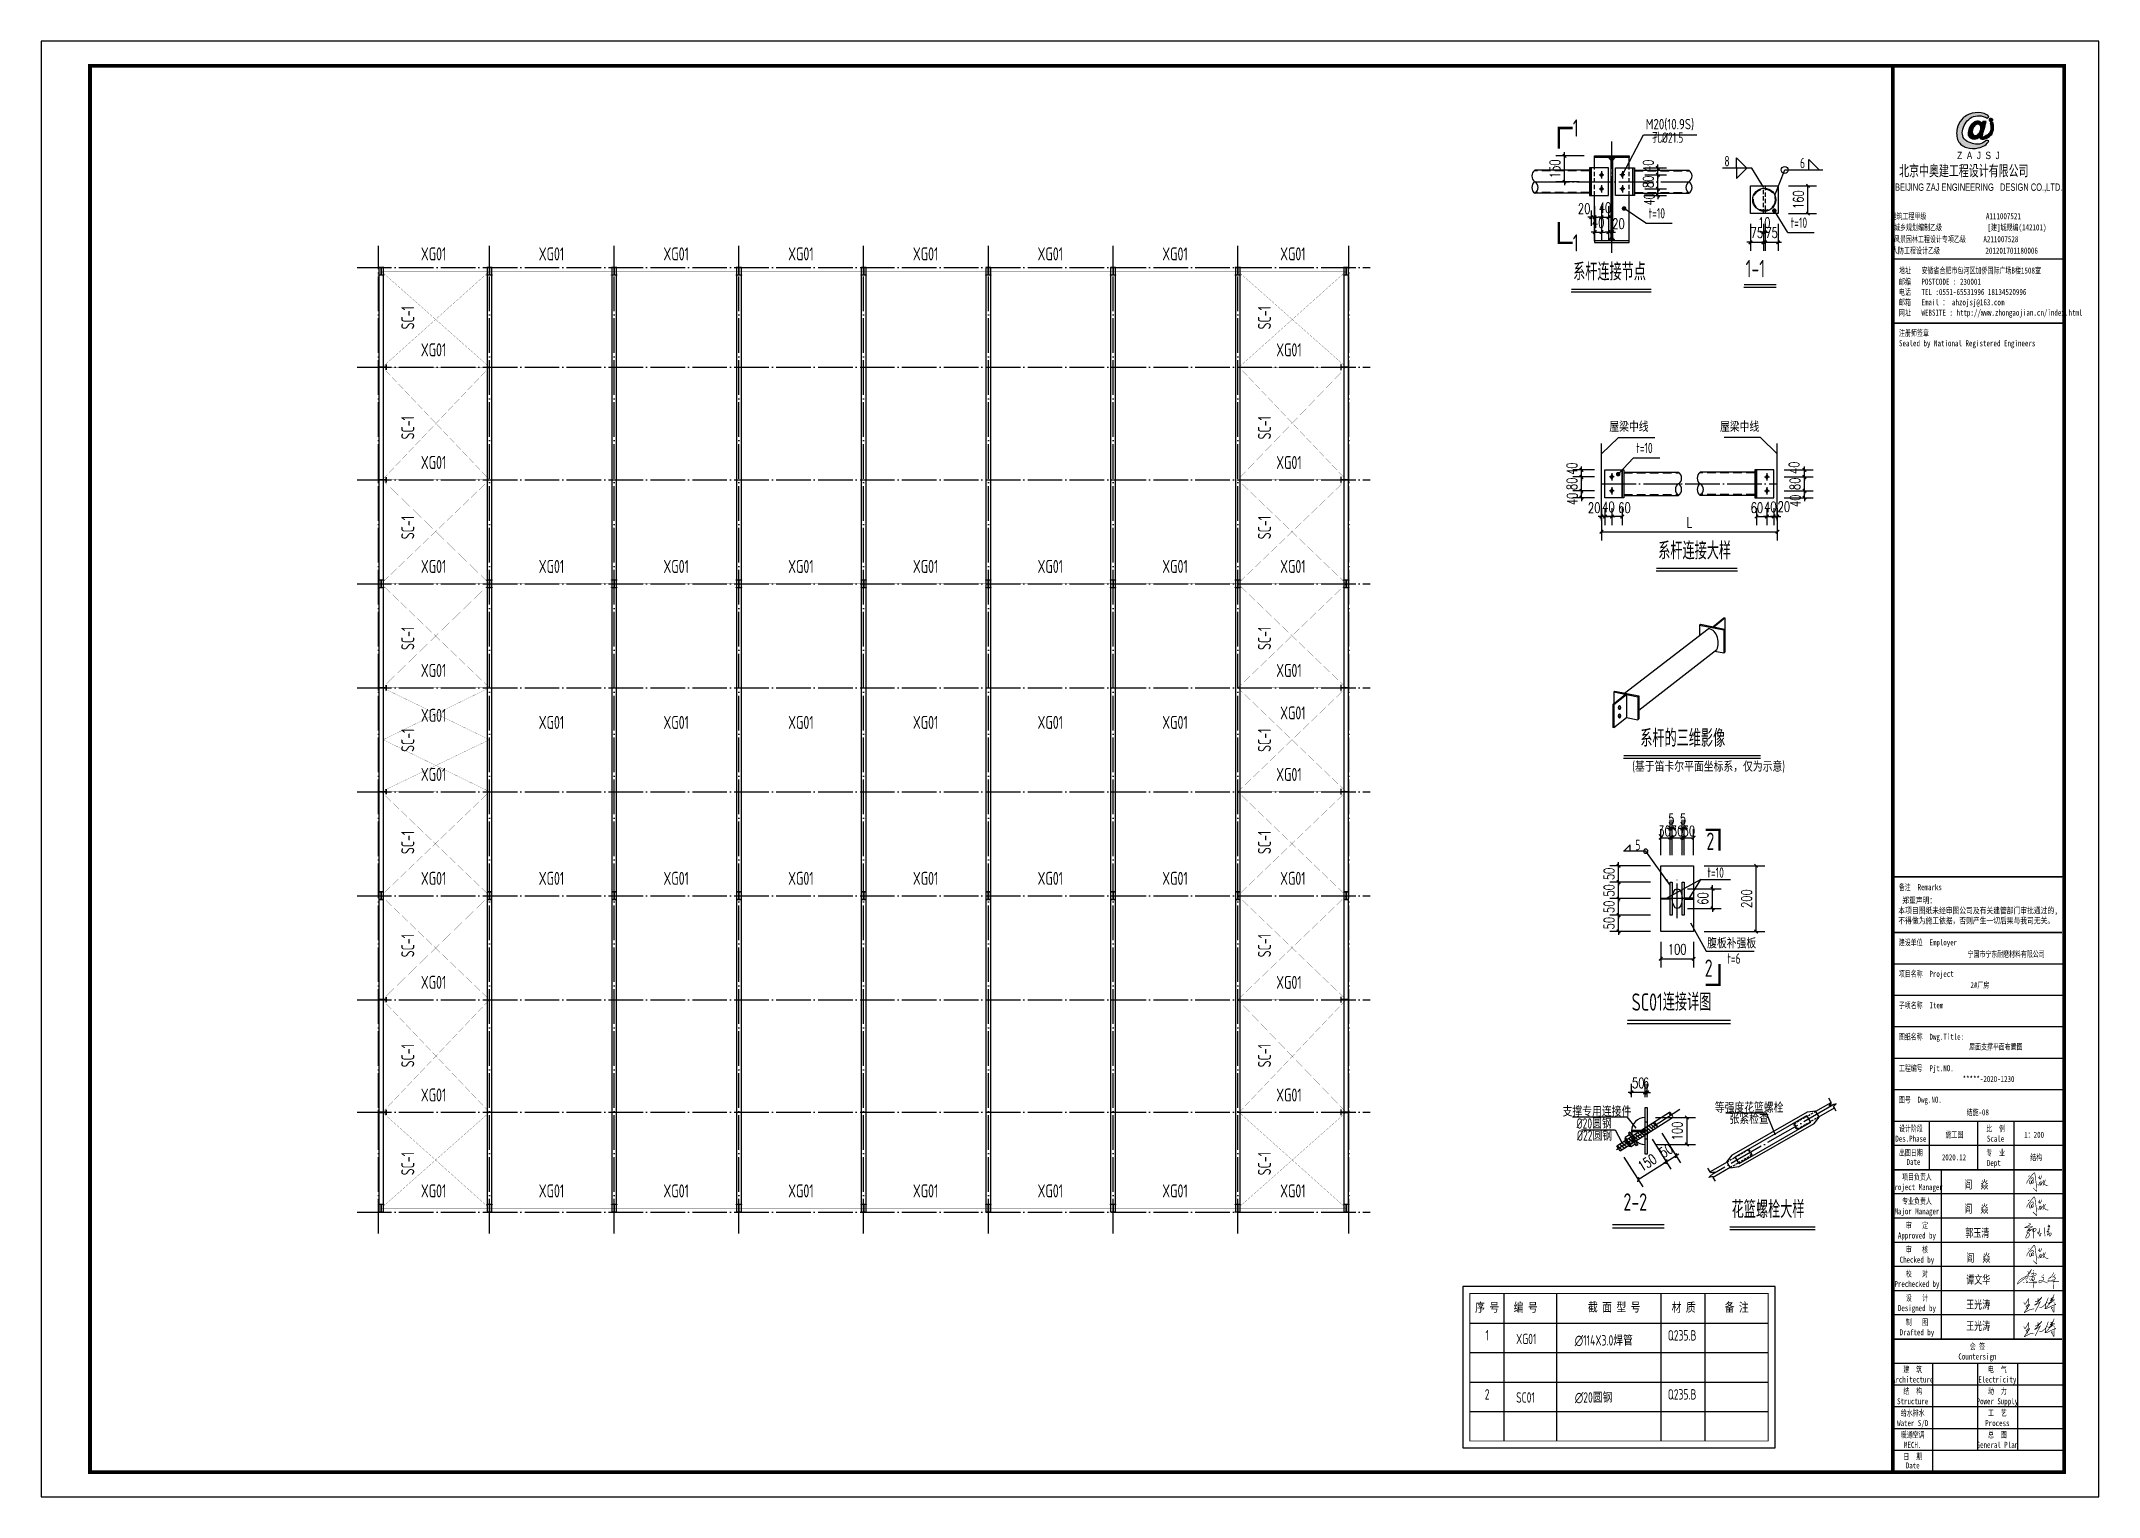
# Model space of a CAD drawing. Extents: x -33967 to 1773478, y -1022458 to -784650.
# Drawn here: x 882824 to 1001624, y -1022458 to -938458 of the extents above; entities that cross this region are included whole.
import ezdxf
from ezdxf.enums import TextEntityAlignment as Align

# ---------------------------------------------------------------- set-up
doc = ezdxf.new("R2010")
doc.units = 0
doc.header["$LTSCALE"] = 1000
doc.header["$MEASUREMENT"] = 0
for name, pattern in [('DASH', [0.35, 0.25, -0.1]), ('DASHED', [0.75, 0.5, -0.25]), ('DOTE', [2.42, 2, -0.2, 0.02, -0.2]), ('HIDDEN2', [0.1875, 0.125, -0.0625])]:
    doc.linetypes.add(name, pattern=pattern)
for name, color, linetype in [('002', 3, 'Continuous'), ('AXIS', 3, 'Continuous'), ('BOLT', 251, 'Continuous'), ('Boltx', 252, 'DASHED'), ('DOTE', 1, 'DOTE'), ('GL', 150, 'Continuous'), ('GZ', 50, 'Continuous'), ('NUM', 7, 'Continuous'), ('PUB_DIM', 3, 'Continuous'), ('PUB_TITLE', 4, 'Continuous'), ('PZ', 202, 'Continuous'), ('SC', 3, 'Continuous'), ('TEXT', 7, 'Continuous'), ('THIN', 7, 'Continuous'), ('WELD', 7, 'Continuous'), ('XG', 6, 'Continuous'), ('图框文字', 120, 'Continuous'), ('图签', 3, 'Continuous'), ('引出线', 3, 'Continuous')]:
    doc.layers.add(name, color=color, linetype=linetype)
doc.styles.add('_gyy_title_Arial', font='arial.ttf', dxfattribs={"width": 0.7})
doc.styles.add('_gyy_title_ST', font='', dxfattribs={"width": 0.8})
doc.styles.add('_TCH_DIM_T3', font='SIMPLEX', dxfattribs={"width": 0.705882, "bigfont": 'GBCBIG'})
doc.styles.add('HZ', font='txt.shx', dxfattribs={"width": 0.8, "bigfont": '000hztxt.shx'})
doc.styles.get("Standard").update_dxf_attribs({"font": 'gbenor.shx', "bigfont": 'gbcbig.shx'})
doc.styles.add('TSSD_Label', font='tssdeng.shx', dxfattribs={"width": 0.7, "bigfont": 'hztxt.shx'})
doc.styles.add('TSSD_Norm', font='tssdeng.shx', dxfattribs={"bigfont": 'hztxt.shx'})
doc.styles.get('_gyy_title_ST').set_extended_font_data('SimSun')
doc.dimstyles.new('TCH-200-1', dxfattribs={"dimtxt": 595, "dimasz": 200, "dimexe": 500, "dimexo": 600, "dimgap": 252.5, "dimtad": 1, "dimdec": 0, "dimzin": 0, "dimdsep": 46, "dimtxsty": '_TCH_DIM_T3', "dimblk": 'ARCHTICK', "dimcen": 0.09, "dimclrd": 3, "dimclre": 3, "dimclrt": 7, "dimazin": 2, "dimtfac": 1, "dimtdec": 0, "dimtix": 1, "dimtmove": 2, "dimatfit": 3, "dimfxl": 1, "dimtolj": 1, "dimtzin": 0, "dimarcsym": 0})
doc.dimstyles.new('TSSD_LEADER_STYLE_300.0', dxfattribs={"dimtxt": 0.18, "dimasz": 300, "dimexe": 0.18, "dimexo": 0.0625, "dimgap": 0.09, "dimtad": 0, "dimtih": 1, "dimtoh": 1, "dimdec": 4, "dimzin": 0, "dimdsep": 46, "dimtxsty": 'Standard', "dimcen": 0.09, "dimadec": 0, "dimazin": 0, "dimtfac": 1, "dimtdec": 4, "dimtofl": 0, "dimtmove": 0, "dimatfit": 3, "dimfxl": 1, "dimtolj": 1, "dimtzin": 0, "dimarcsym": 0})
doc.dimstyles.new('TSSD_LEADER_STYLE_400.0', dxfattribs={"dimtxt": 1200, "dimasz": 400, "dimexe": 400, "dimexo": 1000, "dimgap": 0.09, "dimtad": 0, "dimtih": 1, "dimtoh": 1, "dimdec": 4, "dimzin": 0, "dimdsep": 46, "dimtxsty": 'Standard', "dimcen": 0.09, "dimdle": 400, "dimclrt": 7, "dimadec": 0, "dimazin": 0, "dimtfac": 1, "dimtdec": 4, "dimtofl": 0, "dimtmove": 0, "dimatfit": 3, "dimfxl": 1, "dimtolj": 1, "dimtzin": 0, "dimarcsym": 0})

msp = doc.modelspace()

# ---------------------------------------------------------------- texts
at = {"color": 1, "insert": (990092.8, -945596.3), "char_height": 718.199, "width": 9393.636, "attachment_point": 1, "style": 'HZ'}
msp.add_mtext('北京中奥建工程设计有限公司', dxfattribs=at)
at = {"layer": 'PUB_TITLE', "width": 0.7}
for s, height, style, p in [('BEIJING ZAJ ENGINEERING   DESIGN CO.,LTD.', 424.242, '_gyy_title_Arial', (994685.7, -947093.5)), ('城乡规划编制乙级             [建]城规编(142101)', 353.535, '_gyy_title_ST', (994199.4, -949380.4)), ('建筑工程甲级                 A111007521             ', 353.535, '_gyy_title_ST', (994671.5, -948731.8)), ('人防工程设计乙级             201201701180006', 353.535, '_gyy_title_ST', (993892.6, -950720.2)), ('风景园林工程设计专项乙级     A211007528           ', 353.535, '_gyy_title_ST', (994495.5, -950058.6)), ('设计阶段', 349.18, '_gyy_title_ST', (990772.2, -1001378.6)), ('比  例', 349.18, '_gyy_title_ST', (995660.6, -1001378.6)), ('Des.Phase', 349.18, '_gyy_title_ST', (990772.2, -1001965.2)), ('出图日期', 349.18, '_gyy_title_ST', (990772.2, -1002775.3)), ('专  业', 349.18, '_gyy_title_ST', (995660.6, -1002775.3)), ('Scale', 349.18, '_gyy_title_ST', (995660.6, -1001965.2)), ('项目负责人', 349.18, '_gyy_title_ST', (991121.3, -1004172)), ('Date', 349.18, '_gyy_title_ST', (990922.4, -1003304.7)), ('Dept ', 349.18, '_gyy_title_ST', (995660.6, -1003361.9)), ('Project Manager', 349.176, '_gyy_title_ST', (991121.3, -1004758.6)), ('Major Manager', 349.176, '_gyy_title_ST', (991121.3, -1006155.3)), ('专业负责人', 349.18, '_gyy_title_ST', (991121.3, -1005568.7)), ('Approved by', 349.176, '_gyy_title_ST', (991121.3, -1007552)), ('审   定', 349.18, '_gyy_title_ST', (991121.3, -1006965.4)), ('Checked by', 349.18, '_gyy_title_ST', (991121.3, -1008948.7)), ('审   核', 349.18, '_gyy_title_ST', (991121.3, -1008362.1)), ('校   对', 349.18, '_gyy_title_ST', (991121.3, -1009758.8)), ('Prechecked by', 349.176, '_gyy_title_ST', (991121.3, -1010345.4)), ('设   计', 349.18, '_gyy_title_ST', (991121.3, -1011155.5)), ('Designed by', 349.176, '_gyy_title_ST', (991121.3, -1011742.2)), ('制   图', 349.18, '_gyy_title_ST', (991121.3, -1012552.2)), ('Drafted by', 349.18, '_gyy_title_ST', (991121.3, -1013138.9)), ('Countersign', 349.176, '_gyy_title_ST', (994613.1, -1014535.6)), ('会 签', 349.18, '_gyy_title_ST', (994613.1, -1013948.9)), ('Architecture', 349.176, '_gyy_title_ST', (990876.9, -1015862.4)), ('建  筑', 349.18, '_gyy_title_ST', (990876.9, -1015275.8)), ('Electricity', 349.176, '_gyy_title_ST', (995765.4, -1015862.4)), ('电  气', 349.18, '_gyy_title_ST', (995765.4, -1015275.8)), ('Structure', 349.18, '_gyy_title_ST', (990876.9, -1017119.5)), ('结  构', 349.18, '_gyy_title_ST', (990876.9, -1016532.8)), ('Power Supply', 349.176, '_gyy_title_ST', (995765.4, -1017119.5)), ('动  力', 349.18, '_gyy_title_ST', (995765.4, -1016532.8)), ('Water S/D', 349.18, '_gyy_title_ST', (990876.9, -1018376.5)), ('给水排水', 349.18, '_gyy_title_ST', (990876.9, -1017789.9)), ('Process', 349.18, '_gyy_title_ST', (995765.4, -1018376.5)), ('工  艺', 349.18, '_gyy_title_ST', (995765.4, -1017789.9)), ('暖通空调', 349.18, '_gyy_title_ST', (990876.9, -1019046.9)), ('MECH.', 349.18, '_gyy_title_ST', (990876.9, -1019633.5)), ('General Plan', 349.176, '_gyy_title_ST', (995765.4, -1019633.5)), ('总  图', 349.18, '_gyy_title_ST', (995765.4, -1019046.9)), ('日  期', 349.18, '_gyy_title_ST', (990876.9, -1020303.9)), ('Date', 349.18, '_gyy_title_ST', (990876.9, -1020820.7))]:
    msp.add_text(s, height=height, dxfattribs=dict(at, style=style)).set_placement(p, align=Align.CENTER)
at = {"layer": 'PUB_TITLE', "style": '_gyy_title_ST', "width": 0.7}
for s, height, p in [('地址   安徽省合肥市包河区加侨国际广场B楼1508室', 353.535, (990082.5, -951868.8)), ('邮编   POSTCODE : 230001', 353.535, (990082.5, -952514.6)), ('电话   TEL :0551-65531996 18134520996', 353.535, (990082.5, -953108.5)), ('邮箱   Email ： ahzojsj@163.com', 353.535, (990082.5, -953702.5)), ('网址   WEBSITE : http://www.zhongaojian.cn/index.html', 353.535, (990082.5, -954299.9)), ('注册师签章', 353.53, (990082.5, -955473.6)), ('Sealed by National Registered Engineers', 353.535, (990084.4, -956067.6)), ('备注  Remarks', 349.176, (990078.1, -987451)), ('建设单位  Employer', 349.176, (990078.1, -990638)), ('项目名称  Project', 349.176, (990078.1, -992453.7)), ('子项名称  Item', 349.18, (990078.1, -994269.4)), ('图纸名称  Dwg.Title:', 349.176, (990078.1, -996085.1)), ('工程编号  Pjt.NO.', 349.176, (990078.1, -997900.8)), ('图号  Dwg.NO.', 349.176, (990078.1, -999716.5))]:
    msp.add_text(s, height=height, dxfattribs=at).set_placement(p)
at = {"layer": 'PUB_TITLE', "color": 2, "style": '_gyy_title_ST', "width": 0.7}
for s, height, p in [('宁国市宁东耐磨材料有限公司', 349.176, (996271.1, -991125.9)), ('2#厂房', 349.18, (994752.4, -992916.9))]:
    msp.add_text(s, height=height, dxfattribs=at).set_placement(p, align=Align.MIDDLE)
at = {"layer": 'PUB_TITLE', "color": 6, "style": '_gyy_title_ST', "width": 0.7}
msp.add_text('屋面支撑平面布置图', height=349.18, dxfattribs=at).set_placement((995679.3, -996471.6), align=Align.MIDDLE)
at = {"layer": 'PUB_TITLE', "color": 2, "style": '_gyy_title_ST', "width": 0.7}
msp.add_text('*****-2020-1230', height=349.176, dxfattribs=at).set_placement((995256.4, -998523.4), align=Align.CENTER)
at = {"layer": 'PUB_TITLE', "color": 6, "style": '_gyy_title_ST', "width": 0.7}
msp.add_text('结施-08', height=349.18, dxfattribs=at).set_placement((994633.1, -1000444), align=Align.CENTER)
at = {"layer": 'PUB_TITLE', "insert": (990048.9, -987866.1), "char_height": 349.176, "width": 11173.63, "attachment_point": 1, "style": '_gyy_title_ST'}
msp.add_mtext(' 郑重声明：\\P本项目图纸未经审图公司及有关建管部门审批通过的,\\P不得做为施工依据，否则产生一切后果与我司无关。', dxfattribs=at)
at = {"layer": 'SC', "style": 'TSSD_Norm', "width": 0.7}
for p in [(904363.7, -955089.5), (953823.5, -955089.5), (904363.7, -961439.5), (953823.5, -961439.5), (904363.7, -967199.5), (953823.5, -967199.6), (904363.7, -973589.5), (953823.5, -973589.5), (904363.7, -979469.5), (953823.5, -979469.6), (904363.7, -985368.8), (953823.5, -985368.8), (904363.7, -991323.6), (953823.5, -991323.7), (904363.7, -997673.6), (953823.5, -997673.7), (904363.7, -1003903.6), (953823.5, -1003903.7)]:
    msp.add_text('SC-1', height=750, rotation=90, dxfattribs=at).set_placement(p)
at = {"layer": 'TEXT', "style": 'TSSD_Label', "width": 0.7}
for s, height, p in [('1', 1000, (971419.3, -943470.5, 121.3)), ('1', 1000, (971419.3, -950100.3, 121.3)), ('2', 1000, (979195.5, -984625.9, 242.6)), ('2', 1000, (979097.8, -991949.7, 242.6)), ('等强度花篮螺栓', 600, (981434.6, -999996.8, 60.6)), ('张紧检查', 600, (981434.6, -1000644.3, 60.6))]:
    msp.add_text(s, height=height, dxfattribs=at).set_placement(p, align=Align.MIDDLE_CENTER)
for s, p in [('孔%%c21.5', (977629.8, -944504, 121.3)), ('屋梁中线', (975629.9, -961184.4, 121.3)), ('屋梁中线', (982017.6, -961184.4, 121.3))]:
    msp.add_text(s, height=600, dxfattribs=at).set_placement(p, align=Align.BOTTOM_RIGHT)
for s, p in [('8', (980004.6, -945682.7, 121.3)), ('6', (984370.2, -945790, 121.3)), ('(基于笛卡尔平面坐标系，仅为示意)', (974694.3, -980615.7, 121.3)), ('5', (974863.9, -985143.3, 516.7)), ('XG01', (967976.6, -1013649.9, 121.3)), ('∅114X3.0焊管', (971363.2, -1013728.8, 121.3)), ('SC01', (967984.9, -1017026.3, 121.3)), ('∅20圆钢', (971369.7, -1017025.7, 121.3))]:
    msp.add_text(s, height=600, dxfattribs=at).set_placement(p)
for s, height, p in [('t=10', 600, (975627.4, -948871.7, 121.3)), ('t=10', 600, (983833, -949412, 121.3)), ('系杆连接节点', 1000, (971273.6, -952564.1, 121.3)), ('1-1', 1000, (981230.1, -952383.9, 121.3)), ('t=10', 600, (974913.1, -962415.5, 121.3)), ('系杆连接大样', 1000, (976186.8, -968664.2, 121.3)), ('系杆的三维影像', 1000, (975150.6, -979482.8, 121.3)), ('SC01连接详图', 1000, (974650, -994707.2, 242.6)), ('2-2', 1000, (974177, -1006244.7, 181.9)), ('花篮螺栓大样', 1000, (980427, -1006673.5, 60.6))]:
    msp.add_text(s, height=height, dxfattribs=at).set_placement(p, align=Align.BOTTOM_LEFT)
for s, p in [('t=10', (979501.2, -986435.7, 242.6)), ('腹板补强板', (980424.6, -990481.2, 242.6)), ('t=6', (980557.1, -991394.1, 242.6)), ('支撑专用连接件', (972649.2, -1000187.5, 60.6))]:
    msp.add_text(s, height=600, dxfattribs=at).set_placement(p, align=Align.MIDDLE)
for s, p in [('%%C20圆钢', (973500.8, -1001213.8, 60.6)), ('%%C22圆钢', (973523.7, -1001912.4, 60.6))]:
    msp.add_text(s, height=600, dxfattribs=at).set_placement(p, align=Align.RIGHT)
at = {"layer": 'TEXT', "color": 3, "style": '_gyy_title_ST', "width": 0.7}
for s, p in [('阎  焱', (993852.5, -1004678.4)), ('阎  焱', (993852.5, -1006075.1)), ('郭玉清', (993915.4, -1007463.8)), ('阎  焱', (993965.8, -1008906.4)), ('谭文华', (993965.8, -1010164.6)), ('王光涛', (993965.8, -1011598.2)), ('王光涛', (993965.8, -1012834.3))]:
    msp.add_text(s, height=471.58, dxfattribs=at).set_placement(p)
at = {"layer": 'TEXT', "style": 'TSSD_Label', "width": 0.7}
for s, p in [('序 号', (966308.7, -1012019.7, 121.3)), ('编 号', (968532.9, -1012019.7, 121.3)), ('截 面 型 号', (973642.6, -1012007.2, 121.3)), ('材 质', (977653.2, -1012019.7, 121.3)), ('备 注', (980713.8, -1012019.7, 121.3)), ('1', (966308.7, -1013620.1, 121.3)), ('Q235.B', (977563.9, -1013620.1, 121.3)), ('2', (966308.7, -1017025.7, 121.3)), ('Q235.B', (977563.9, -1017025.7, 121.3))]:
    msp.add_text(s, height=600, dxfattribs=at).set_placement(p, align=Align.BOTTOM_CENTER)
at = {"layer": 'THIN', "style": 'TSSD_Norm', "width": 0.8}
msp.add_text('M20(10.9S)', height=600, dxfattribs=at).set_placement((978253.4, -943725.3, 121.3), align=Align.BOTTOM_RIGHT)
at = {"layer": 'XG', "style": 'TSSD_Norm', "width": 0.7}
for p in [(905482.9, -951333.5), (912287.9, -951333.5), (919487.9, -951333.5), (926687.9, -951333.5), (933887.9, -951333.5), (941087.9, -951333.5), (948287.9, -951333.5), (955092.9, -951333.5), (905480.2, -956868.9), (954865.4, -956871.9), (905480.2, -963368.9), (954865.4, -963371.9), (905482.9, -969368.8), (912287.9, -969368.8), (919487.9, -969368.8), (926687.9, -969368.8), (933887.9, -969368.8), (941087.9, -969368.8), (948287.9, -969368.8), (955092.9, -969368.8), (905480.2, -975368.9), (954865.4, -975371.9), (905482.9, -977961.8), (912287.9, -978368.8), (919487.9, -978368.8), (926687.9, -978368.8), (933887.9, -978368.8), (941087.9, -978368.8), (948287.9, -978368.8), (955092.9, -977823.1), (905480.2, -981368.9), (954865.4, -981371.9), (905482.9, -987368.8), (912287.9, -987368.8), (919487.9, -987368.8), (926687.9, -987368.8), (933887.9, -987368.8), (941087.9, -987368.8), (948287.9, -987368.8), (955092.9, -987368.8), (905480.2, -993368.9), (954865.4, -993371.9), (905480.2, -999868.9), (954865.4, -999871.9), (905482.9, -1005403.5), (912287.9, -1005403.5), (919487.9, -1005403.5), (926687.9, -1005403.5), (933887.9, -1005403.5), (941087.9, -1005403.5), (948287.9, -1005403.5), (955092.9, -1005403.5)]:
    msp.add_text('XG01', height=750, dxfattribs=at).set_placement(p, align=Align.BOTTOM_CENTER)
at = {"layer": '图框文字', "color": 7, "style": '_gyy_title_ST', "width": 0.7}
for s, p in [('施工图', (993286.7, -1001728.4)), ('1：200', (997888.9, -1001739.5)), ('结构', (998003.1, -1003043)), ('2020.12', (993260.9, -1003043))]:
    msp.add_text(s, height=349.18, dxfattribs=at).set_placement(p, align=Align.CENTER)

# ---------------------------------------------------------------- blocks, each defined once
blk = doc.blocks.new('钢柱2')
at = {"layer": 'GZ'}
blk.add_lwpolyline([(718423, -21049), (718123, -21049), (718123, -21039), (718266, -21039), (718270, -21034), (718270, -20614), (718266, -20609), (718123, -20609), (718123, -20599), (718423, -20599), (718423, -20609), (718280, -20609), (718276, -20614), (718276, -21034), (718280, -21039), (718423, -21039), (718423, -21049)], close=True, dxfattribs=at)
blk = doc.blocks.new('抗风柱2')
at = {"layer": 'GZ'}
blk.add_lwpolyline([(717928, -35162), (717928, -35462), (717938, -35462), (717938, -35319), (717943, -35315), (718363, -35315), (718368, -35319), (718368, -35462), (718378, -35462), (718378, -35162), (718368, -35162), (718368, -35305), (718364, -35309), (717943, -35309), (717938, -35305), (717938, -35162), (717928, -35162)], close=True, dxfattribs=at)
blk = doc.blocks.new('_ArchTick')
at = {"color": 0, "linetype": 'ByBlock', "const_width": 0.4}
blk.add_lwpolyline([(-0.5, -0.5), (0.5, 0.5)], dxfattribs=at)
blk = doc.blocks.new('*D166')
at = {"layer": 'AXIS', "color": 3, "lineweight": -2, "transparency": 16777216}
for p, q in [((975830, -1001827), (976920, -1003544)), ((974208, -1002856), (975298, -1004574)), ((975030, -1004151), (976652, -1003122))]:
    blk.add_line(p, q, dxfattribs=at)
at = {"layer": 'Defpoints', "color": 0, "transparency": 16777216}
for p in [(975509, -1001320), (973886, -1002349), (976652, -1003122)]:
    blk.add_point(p, dxfattribs=at)
at = {"layer": 'AXIS', "color": 3, "lineweight": -2, "transparency": 16777216, "xscale": 200, "yscale": 200, "zscale": 200}
for p, rotation in [((976652, -1003122), 32.39712451300372), ((975030, -1004151), 212.3971245130037)]:
    blk.add_blockref('_ArchTick', p, dxfattribs=dict(at, rotation=rotation))
at = {"layer": 'AXIS', "color": 7, "transparency": 16777216, "insert": (975546, -1003172), "char_height": 595, "attachment_point": 5, "rotation": 32.39712, "style": '_TCH_DIM_T3'}
blk.add_mtext('\\A1;150', dxfattribs=at)
blk = doc.blocks.new('*D167')
at = {"layer": 'AXIS', "color": 3, "lineweight": -2, "transparency": 16777216}
for p, q in [((974644, -999399), (974644, -998621)), ((975422, -999399), (975422, -998621)), ((974644, -999121), (974444, -999121)), ((975422, -999121), (974644, -999121)), ((975422, -999121), (975622, -999121))]:
    blk.add_line(p, q, dxfattribs=at)
at = {"layer": 'Defpoints', "color": 0, "transparency": 16777216}
for p in [(974644, -999121), (974644, -999999), (975422, -999999)]:
    blk.add_point(p, dxfattribs=at)
at = {"layer": 'AXIS', "color": 3, "lineweight": -2, "transparency": 16777216, "xscale": 200, "yscale": 200, "zscale": 200}
blk.add_blockref('_ArchTick', (974644, -999121), dxfattribs=at)
at = {"layer": 'AXIS', "color": 3, "lineweight": -2, "transparency": 16777216, "xscale": 200, "yscale": 200, "zscale": 200, "rotation": 180}
blk.add_blockref('_ArchTick', (975422, -999121), dxfattribs=at)
at = {"layer": 'AXIS', "color": 7, "transparency": 16777216, "insert": (975033, -998571), "char_height": 595, "attachment_point": 5, "style": '_TCH_DIM_T3'}
blk.add_mtext('\\A1;50', dxfattribs=at)
blk = doc.blocks.new('*D168')
at = {"layer": 'AXIS', "color": 3, "lineweight": -2, "transparency": 16777216}
for p, q in [((976022, -1000567), (978334, -1000567)), ((977834, -1000567), (977834, -1002123)), ((976022, -1002123), (978334, -1002123))]:
    blk.add_line(p, q, dxfattribs=at)
at = {"layer": 'Defpoints', "color": 0, "transparency": 16777216}
for p in [(975422, -1000567), (975422, -1002123), (977834, -1002123)]:
    blk.add_point(p, dxfattribs=at)
at = {"layer": 'AXIS', "color": 3, "lineweight": -2, "transparency": 16777216, "xscale": 200, "yscale": 200, "zscale": 200}
for p, rotation in [((977834, -1000567), 90), ((977834, -1002123), 270)]:
    blk.add_blockref('_ArchTick', p, dxfattribs=dict(at, rotation=rotation))
at = {"layer": 'AXIS', "color": 7, "transparency": 16777216, "insert": (977284, -1001345), "char_height": 595, "attachment_point": 5, "rotation": 90, "style": '_TCH_DIM_T3'}
blk.add_mtext('\\A1;100', dxfattribs=at)
blk = doc.blocks.new('*D169')
at = {"layer": 'AXIS', "color": 3, "lineweight": -2, "transparency": 16777216}
for p, q in [((975422, -999399), (975422, -998621)), ((975545, -999399), (975545, -998621)), ((975422, -999121), (975222, -999121)), ((975545, -999121), (975422, -999121)), ((975545, -999121), (975745, -999121))]:
    blk.add_line(p, q, dxfattribs=at)
at = {"layer": 'Defpoints', "color": 0, "transparency": 16777216}
for p in [(975422, -999121), (975422, -999999), (975545, -999999)]:
    blk.add_point(p, dxfattribs=at)
at = {"layer": 'AXIS', "color": 3, "lineweight": -2, "transparency": 16777216, "xscale": 200, "yscale": 200, "zscale": 200}
blk.add_blockref('_ArchTick', (975422, -999121), dxfattribs=at)
at = {"layer": 'AXIS', "color": 3, "lineweight": -2, "transparency": 16777216, "xscale": 200, "yscale": 200, "zscale": 200, "rotation": 180}
blk.add_blockref('_ArchTick', (975545, -999121), dxfattribs=at)
at = {"layer": 'AXIS', "color": 7, "transparency": 16777216, "insert": (975484, -998571), "char_height": 595, "attachment_point": 5, "style": '_TCH_DIM_T3'}
blk.add_mtext('\\A1;6', dxfattribs=at)
blk = doc.blocks.new('*D170')
at = {"layer": 'AXIS', "color": 3, "lineweight": -2, "transparency": 16777216}
for p, q in [((976390, -1001472), (977480, -1003189)), ((975830, -1001827), (976920, -1003544)), ((977212, -1002767), (977381, -1002660)), ((976652, -1003122), (976483, -1003229)), ((976652, -1003122), (977212, -1002767))]:
    blk.add_line(p, q, dxfattribs=at)
at = {"layer": 'Defpoints', "color": 0, "transparency": 16777216}
for p in [(975509, -1001320), (976068, -1000965), (977212, -1002767)]:
    blk.add_point(p, dxfattribs=at)
at = {"layer": 'AXIS', "color": 3, "lineweight": -2, "transparency": 16777216, "xscale": 200, "yscale": 200, "zscale": 200}
for p, rotation in [((977212, -1002767), 212.3971245129642), ((976652, -1003122), 32.39712451296427)]:
    blk.add_blockref('_ArchTick', p, dxfattribs=dict(at, rotation=rotation))
at = {"layer": 'AXIS', "color": 7, "transparency": 16777216, "insert": (976637, -1002480), "char_height": 595, "attachment_point": 5, "rotation": 32.39712, "style": '_TCH_DIM_T3'}
blk.add_mtext('\\A1;50', dxfattribs=at)
blk = doc.blocks.new('*D152')
at = {"layer": 'AXIS', "color": 3, "lineweight": -2, "transparency": 16777216}
for p, q in [((975732, -987937), (973396, -987937)), ((973896, -987937), (973896, -987737)), ((973896, -988885), (973896, -987937)), ((975732, -988885), (973396, -988885)), ((973896, -988885), (973896, -989085))]:
    blk.add_line(p, q, dxfattribs=at)
at = {"layer": 'Defpoints', "color": 0, "transparency": 16777216}
for p in [(973896, -987937), (976332, -987937), (976332, -988885)]:
    blk.add_point(p, dxfattribs=at)
at = {"layer": 'AXIS', "color": 3, "lineweight": -2, "transparency": 16777216, "xscale": 200, "yscale": 200, "zscale": 200}
for p, rotation in [((973896, -987937), 270), ((973896, -988885), 90)]:
    blk.add_blockref('_ArchTick', p, dxfattribs=dict(at, rotation=rotation))
at = {"layer": 'AXIS', "color": 7, "transparency": 16777216, "insert": (973346, -988411), "char_height": 595, "attachment_point": 5, "rotation": 90, "style": '_TCH_DIM_T3'}
blk.add_mtext('\\A1;50', dxfattribs=at)
blk = doc.blocks.new('*D153')
at = {"layer": 'AXIS', "color": 3, "lineweight": -2, "transparency": 16777216}
for p, q in [((975732, -986988), (973396, -986988)), ((973896, -986988), (973896, -986788)), ((973896, -987937), (973896, -986988)), ((975732, -987937), (973396, -987937)), ((973896, -987937), (973896, -988137))]:
    blk.add_line(p, q, dxfattribs=at)
at = {"layer": 'Defpoints', "color": 0, "transparency": 16777216}
for p in [(973896, -986988), (976332, -986988), (976332, -987937)]:
    blk.add_point(p, dxfattribs=at)
at = {"layer": 'AXIS', "color": 3, "lineweight": -2, "transparency": 16777216, "xscale": 200, "yscale": 200, "zscale": 200}
for p, rotation in [((973896, -986988), 270), ((973896, -987937), 90)]:
    blk.add_blockref('_ArchTick', p, dxfattribs=dict(at, rotation=rotation))
at = {"layer": 'AXIS', "color": 7, "transparency": 16777216, "insert": (973346, -987462), "char_height": 595, "attachment_point": 5, "rotation": 90, "style": '_TCH_DIM_T3'}
blk.add_mtext('\\A1;50', dxfattribs=at)
blk = doc.blocks.new('*D154')
at = {"layer": 'AXIS', "color": 3, "lineweight": -2, "transparency": 16777216}
for p, q in [((975732, -986040), (973396, -986040)), ((973896, -986040), (973896, -985840)), ((973896, -986988), (973896, -986040)), ((975732, -986988), (973396, -986988)), ((973896, -986988), (973896, -987188))]:
    blk.add_line(p, q, dxfattribs=at)
at = {"layer": 'Defpoints', "color": 0, "transparency": 16777216}
for p in [(973896, -986040), (976332, -986040), (976332, -986988)]:
    blk.add_point(p, dxfattribs=at)
at = {"layer": 'AXIS', "color": 3, "lineweight": -2, "transparency": 16777216, "xscale": 200, "yscale": 200, "zscale": 200}
for p, rotation in [((973896, -986040), 270), ((973896, -986988), 90)]:
    blk.add_blockref('_ArchTick', p, dxfattribs=dict(at, rotation=rotation))
at = {"layer": 'AXIS', "color": 7, "transparency": 16777216, "insert": (973346, -986514), "char_height": 595, "attachment_point": 5, "rotation": 90, "style": '_TCH_DIM_T3'}
blk.add_mtext('\\A1;50', dxfattribs=at)
blk = doc.blocks.new('*D155')
at = {"layer": 'AXIS', "color": 3, "lineweight": -2, "transparency": 16777216}
for p, q in [((979317, -987367), (979317, -987167)), ((977880, -987367), (979817, -987367)), ((979317, -988506), (979317, -987367)), ((977880, -988506), (979817, -988506)), ((979317, -988506), (979317, -988706))]:
    blk.add_line(p, q, dxfattribs=at)
at = {"layer": 'Defpoints', "color": 0, "transparency": 16777216}
for p in [(977280, -987367), (979317, -987367), (977280, -988506, 162)]:
    blk.add_point(p, dxfattribs=at)
at = {"layer": 'AXIS', "color": 3, "lineweight": -2, "transparency": 16777216, "xscale": 200, "yscale": 200, "zscale": 200}
for p, rotation in [((979317, -987367), 270), ((979317, -988506), 90)]:
    blk.add_blockref('_ArchTick', p, dxfattribs=dict(at, rotation=rotation))
at = {"layer": 'AXIS', "color": 7, "transparency": 16777216, "insert": (978767, -987937), "char_height": 595, "attachment_point": 5, "rotation": 90, "style": '_TCH_DIM_T3'}
blk.add_mtext('\\A1;60', dxfattribs=at)
blk = doc.blocks.new('*D156')
at = {"layer": 'AXIS', "color": 3, "lineweight": -2, "transparency": 16777216}
for p, q in [((975732, -988885), (973396, -988885)), ((973896, -988885), (973896, -988685)), ((973896, -989834), (973896, -988885)), ((975732, -989834), (973396, -989834)), ((973896, -989834), (973896, -990034))]:
    blk.add_line(p, q, dxfattribs=at)
at = {"layer": 'Defpoints', "color": 0, "transparency": 16777216}
for p in [(973896, -988885), (976332, -988885), (976332, -989834)]:
    blk.add_point(p, dxfattribs=at)
at = {"layer": 'AXIS', "color": 3, "lineweight": -2, "transparency": 16777216, "xscale": 200, "yscale": 200, "zscale": 200}
for p, rotation in [((973896, -988885), 270), ((973896, -989834), 90)]:
    blk.add_blockref('_ArchTick', p, dxfattribs=dict(at, rotation=rotation))
at = {"layer": 'AXIS', "color": 7, "transparency": 16777216, "insert": (973346, -989359), "char_height": 595, "attachment_point": 5, "rotation": 90, "style": '_TCH_DIM_T3'}
blk.add_mtext('\\A1;50', dxfattribs=at)
blk = doc.blocks.new('*D157')
at = {"layer": 'AXIS', "color": 3, "lineweight": -2, "transparency": 16777216}
for p, q in [((978829, -986040), (982334, -986040)), ((981834, -989834), (981834, -986040)), ((978829, -989834), (982334, -989834))]:
    blk.add_line(p, q, dxfattribs=at)
at = {"layer": 'Defpoints', "color": 0, "transparency": 16777216}
for p in [(978229, -986040), (981834, -986040), (978229, -989834)]:
    blk.add_point(p, dxfattribs=at)
at = {"layer": 'AXIS', "color": 3, "lineweight": -2, "transparency": 16777216, "xscale": 200, "yscale": 200, "zscale": 200}
for p, rotation in [((981834, -986040), 90), ((981834, -989834), 270)]:
    blk.add_blockref('_ArchTick', p, dxfattribs=dict(at, rotation=rotation))
at = {"layer": 'AXIS', "color": 7, "transparency": 16777216, "insert": (981284, -987937), "char_height": 595, "attachment_point": 5, "rotation": 90, "style": '_TCH_DIM_T3'}
blk.add_mtext('\\A1;200', dxfattribs=at)
blk = doc.blocks.new('*D158')
at = {"layer": 'AXIS', "color": 3, "lineweight": -2, "transparency": 16777216}
for p, q in [((976332, -990434), (976332, -991913)), ((978229, -990434), (978229, -991913)), ((976332, -991413), (978229, -991413))]:
    blk.add_line(p, q, dxfattribs=at)
at = {"layer": 'Defpoints', "color": 0, "transparency": 16777216}
for p in [(976332, -989834), (978229, -989834), (978229, -991413)]:
    blk.add_point(p, dxfattribs=at)
at = {"layer": 'AXIS', "color": 3, "lineweight": -2, "transparency": 16777216, "xscale": 200, "yscale": 200, "zscale": 200, "rotation": 180}
blk.add_blockref('_ArchTick', (976332, -991413), dxfattribs=at)
at = {"layer": 'AXIS', "color": 3, "lineweight": -2, "transparency": 16777216, "xscale": 200, "yscale": 200, "zscale": 200}
blk.add_blockref('_ArchTick', (978229, -991413), dxfattribs=at)
at = {"layer": 'AXIS', "color": 7, "transparency": 16777216, "insert": (977280, -990863), "char_height": 595, "attachment_point": 5, "style": '_TCH_DIM_T3'}
blk.add_mtext('\\A1;100', dxfattribs=at)
blk = doc.blocks.new('*D159')
at = {"layer": 'AXIS', "color": 3, "lineweight": -2, "transparency": 16777216}
for p, q in [((976332, -985440), (976332, -983921)), ((976332, -984421), (976882, -984421)), ((976882, -985440), (976882, -983921))]:
    blk.add_line(p, q, dxfattribs=at)
at = {"layer": 'Defpoints', "color": 0, "transparency": 16777216}
for p in [(976882, -984421), (976332, -986040), (976882, -986040)]:
    blk.add_point(p, dxfattribs=at)
at = {"layer": 'AXIS', "color": 3, "lineweight": -2, "transparency": 16777216, "xscale": 200, "yscale": 200, "zscale": 200, "rotation": 180}
blk.add_blockref('_ArchTick', (976332, -984421), dxfattribs=at)
at = {"layer": 'AXIS', "color": 3, "lineweight": -2, "transparency": 16777216, "xscale": 200, "yscale": 200, "zscale": 200}
blk.add_blockref('_ArchTick', (976882, -984421), dxfattribs=at)
at = {"layer": 'AXIS', "color": 7, "transparency": 16777216, "insert": (976545, -984040), "char_height": 595, "attachment_point": 5, "style": '_TCH_DIM_T3'}
blk.add_mtext('\\A1;30', dxfattribs=at)
blk = doc.blocks.new('*D160')
at = {"layer": 'AXIS', "color": 3, "lineweight": -2, "transparency": 16777216}
for p, q in [((976882, -985440), (976882, -983393)), ((976996, -985440), (976996, -983393)), ((976882, -983893), (976682, -983893)), ((976882, -983893), (976996, -983893)), ((976996, -983893), (977196, -983893))]:
    blk.add_line(p, q, dxfattribs=at)
at = {"layer": 'Defpoints', "color": 0, "transparency": 16777216}
for p in [(976996, -983893), (976882, -986040), (976996, -986040)]:
    blk.add_point(p, dxfattribs=at)
at = {"layer": 'AXIS', "color": 3, "lineweight": -2, "transparency": 16777216, "xscale": 200, "yscale": 200, "zscale": 200}
blk.add_blockref('_ArchTick', (976882, -983893), dxfattribs=at)
at = {"layer": 'AXIS', "color": 3, "lineweight": -2, "transparency": 16777216, "xscale": 200, "yscale": 200, "zscale": 200, "rotation": 180}
blk.add_blockref('_ArchTick', (976996, -983893), dxfattribs=at)
at = {"layer": 'AXIS', "color": 7, "transparency": 16777216, "insert": (976939, -983343), "char_height": 595, "attachment_point": 5, "style": '_TCH_DIM_T3'}
blk.add_mtext('\\A1;5', dxfattribs=at)
blk = doc.blocks.new('*D161')
at = {"layer": 'AXIS', "color": 3, "lineweight": -2, "transparency": 16777216}
for p, q in [((976996, -985440), (976996, -983921)), ((976996, -984421), (977565, -984421)), ((977565, -985440), (977565, -983921))]:
    blk.add_line(p, q, dxfattribs=at)
at = {"layer": 'Defpoints', "color": 0, "transparency": 16777216}
for p in [(977565, -984421), (976996, -986040), (977565, -986040)]:
    blk.add_point(p, dxfattribs=at)
at = {"layer": 'AXIS', "color": 3, "lineweight": -2, "transparency": 16777216, "xscale": 200, "yscale": 200, "zscale": 200, "rotation": 180}
blk.add_blockref('_ArchTick', (976996, -984421), dxfattribs=at)
at = {"layer": 'AXIS', "color": 3, "lineweight": -2, "transparency": 16777216, "xscale": 200, "yscale": 200, "zscale": 200}
blk.add_blockref('_ArchTick', (977565, -984421), dxfattribs=at)
at = {"layer": 'AXIS', "color": 7, "transparency": 16777216, "insert": (977280, -984036), "char_height": 595, "attachment_point": 5, "style": '_TCH_DIM_T3'}
blk.add_mtext('\\A1;30', dxfattribs=at)
blk = doc.blocks.new('*D162')
at = {"layer": 'AXIS', "color": 3, "lineweight": -2, "transparency": 16777216}
for p, q in [((977565, -985440), (977565, -983394)), ((977679, -985440), (977679, -983394)), ((977565, -983894), (977365, -983894)), ((977565, -983894), (977679, -983894)), ((977679, -983894), (977879, -983894))]:
    blk.add_line(p, q, dxfattribs=at)
at = {"layer": 'Defpoints', "color": 0, "transparency": 16777216}
for p in [(977679, -983894), (977565, -986040), (977679, -986040)]:
    blk.add_point(p, dxfattribs=at)
at = {"layer": 'AXIS', "color": 3, "lineweight": -2, "transparency": 16777216, "xscale": 200, "yscale": 200, "zscale": 200}
blk.add_blockref('_ArchTick', (977565, -983894), dxfattribs=at)
at = {"layer": 'AXIS', "color": 3, "lineweight": -2, "transparency": 16777216, "xscale": 200, "yscale": 200, "zscale": 200, "rotation": 180}
blk.add_blockref('_ArchTick', (977679, -983894), dxfattribs=at)
at = {"layer": 'AXIS', "color": 7, "transparency": 16777216, "insert": (977622, -983344), "char_height": 595, "attachment_point": 5, "style": '_TCH_DIM_T3'}
blk.add_mtext('\\A1;5', dxfattribs=at)
blk = doc.blocks.new('*D163')
at = {"layer": 'AXIS', "color": 3, "lineweight": -2, "transparency": 16777216}
for p, q in [((977679, -985440), (977679, -983921)), ((977679, -984421), (978229, -984421)), ((978229, -985440), (978229, -983921))]:
    blk.add_line(p, q, dxfattribs=at)
at = {"layer": 'Defpoints', "color": 0, "transparency": 16777216}
for p in [(978229, -984421), (977679, -986040), (978229, -986040)]:
    blk.add_point(p, dxfattribs=at)
at = {"layer": 'AXIS', "color": 3, "lineweight": -2, "transparency": 16777216, "xscale": 200, "yscale": 200, "zscale": 200, "rotation": 180}
blk.add_blockref('_ArchTick', (977679, -984421), dxfattribs=at)
at = {"layer": 'AXIS', "color": 3, "lineweight": -2, "transparency": 16777216, "xscale": 200, "yscale": 200, "zscale": 200}
blk.add_blockref('_ArchTick', (978229, -984421), dxfattribs=at)
at = {"layer": 'AXIS', "color": 7, "transparency": 16777216, "insert": (977955, -984034), "char_height": 595, "attachment_point": 5, "style": '_TCH_DIM_T3'}
blk.add_mtext('\\A1;30', dxfattribs=at)
blk = doc.blocks.new('_WELD003')
at = {"color": 0, "linetype": 'ByBlock'}
blk.add_circle((0, 0), 0.5, dxfattribs=at)
blk = doc.blocks.new('_WELD004')
at = {"color": 0, "linetype": 'ByBlock'}
for p, q in [((0, 1), (1, 0)), ((0, 0), (0, 1))]:
    blk.add_line(p, q, dxfattribs=at)
blk = doc.blocks.new('*D164')
at = {"layer": 'AXIS', "color": 3, "lineweight": -2, "transparency": 16777216}
for p, q in [((982357, -949008), (982357, -950566)), ((983107, -949008), (983107, -950566)), ((982357, -950066), (982157, -950066)), ((982357, -950066), (983107, -950066)), ((983107, -950066), (983307, -950066))]:
    blk.add_line(p, q, dxfattribs=at)
at = {"layer": 'Defpoints', "color": 0, "transparency": 16777216}
for p in [(982357, -948408), (983107, -948408), (983107, -950066)]:
    blk.add_point(p, dxfattribs=at)
at = {"layer": 'AXIS', "color": 3, "lineweight": -2, "transparency": 16777216, "xscale": 200, "yscale": 200, "zscale": 200}
blk.add_blockref('_ArchTick', (982357, -950066), dxfattribs=at)
at = {"layer": 'AXIS', "color": 3, "lineweight": -2, "transparency": 16777216, "xscale": 200, "yscale": 200, "zscale": 200, "rotation": 180}
blk.add_blockref('_ArchTick', (983107, -950066), dxfattribs=at)
at = {"layer": 'AXIS', "color": 7, "transparency": 16777216, "insert": (982732, -949516), "char_height": 595, "attachment_point": 5, "style": '_TCH_DIM_T3'}
blk.add_mtext('\\A1;75', dxfattribs=at)
blk = doc.blocks.new('*D165')
at = {"layer": 'AXIS', "color": 3, "lineweight": -2, "transparency": 16777216}
for p, q in [((982257, -949008), (982257, -949989)), ((982357, -949008), (982357, -949989)), ((982257, -949489), (982057, -949489)), ((982257, -949489), (982357, -949489)), ((982357, -949489), (982557, -949489))]:
    blk.add_line(p, q, dxfattribs=at)
at = {"layer": 'Defpoints', "color": 0, "transparency": 16777216}
for p in [(982257, -948408), (982357, -948408), (982357, -949489)]:
    blk.add_point(p, dxfattribs=at)
at = {"layer": 'AXIS', "color": 3, "lineweight": -2, "transparency": 16777216, "xscale": 200, "yscale": 200, "zscale": 200}
blk.add_blockref('_ArchTick', (982257, -949489), dxfattribs=at)
at = {"layer": 'AXIS', "color": 3, "lineweight": -2, "transparency": 16777216, "xscale": 200, "yscale": 200, "zscale": 200, "rotation": 180}
blk.add_blockref('_ArchTick', (982357, -949489), dxfattribs=at)
at = {"layer": 'AXIS', "color": 7, "transparency": 16777216, "insert": (982307, -948939), "char_height": 595, "attachment_point": 5, "style": '_TCH_DIM_T3'}
blk.add_mtext('\\A1;10', dxfattribs=at)
blk = doc.blocks.new('*D135')
at = {"layer": 'AXIS', "color": 3, "lineweight": -2, "transparency": 16777216}
for p, q in [((983707, -946808), (985328, -946808)), ((984828, -948408), (984828, -946808)), ((983710, -948408), (985328, -948408))]:
    blk.add_line(p, q, dxfattribs=at)
at = {"layer": 'Defpoints', "color": 0, "transparency": 16777216}
for p in [(983107, -946808), (984828, -946808), (983110, -948408)]:
    blk.add_point(p, dxfattribs=at)
at = {"layer": 'AXIS', "color": 3, "lineweight": -2, "transparency": 16777216, "xscale": 200, "yscale": 200, "zscale": 200}
for p, rotation in [((984828, -946808), 90), ((984828, -948408), 270)]:
    blk.add_blockref('_ArchTick', p, dxfattribs=dict(at, rotation=rotation))
at = {"layer": 'AXIS', "color": 7, "transparency": 16777216, "insert": (984278, -947608), "char_height": 595, "attachment_point": 5, "rotation": 90, "style": '_TCH_DIM_T3'}
blk.add_mtext('\\A1;160', dxfattribs=at)
blk = doc.blocks.new('*D136')
at = {"layer": 'AXIS', "color": 3, "lineweight": -2, "transparency": 16777216}
for p, q in [((981507, -949008), (981507, -950566)), ((982257, -949008), (982257, -950566)), ((981507, -950066), (981307, -950066)), ((981507, -950066), (982257, -950066)), ((982257, -950066), (982457, -950066))]:
    blk.add_line(p, q, dxfattribs=at)
at = {"layer": 'Defpoints', "color": 0, "transparency": 16777216}
for p in [(981507, -948408), (982257, -948408), (982257, -950066)]:
    blk.add_point(p, dxfattribs=at)
at = {"layer": 'AXIS', "color": 3, "lineweight": -2, "transparency": 16777216, "xscale": 200, "yscale": 200, "zscale": 200}
blk.add_blockref('_ArchTick', (981507, -950066), dxfattribs=at)
at = {"layer": 'AXIS', "color": 3, "lineweight": -2, "transparency": 16777216, "xscale": 200, "yscale": 200, "zscale": 200, "rotation": 180}
blk.add_blockref('_ArchTick', (982257, -950066), dxfattribs=at)
at = {"layer": 'AXIS', "color": 7, "transparency": 16777216, "insert": (981882, -949516), "char_height": 595, "attachment_point": 5, "style": '_TCH_DIM_T3'}
blk.add_mtext('\\A1;75', dxfattribs=at)
blk = doc.blocks.new('*D137')
at = {"layer": 'AXIS', "color": 3, "lineweight": -2, "transparency": 16777216}
for p, q in [((971748, -963602), (971748, -963402)), ((972508, -963602), (971248, -963602)), ((972508, -964402), (971248, -964402)), ((971748, -964402), (971748, -963602)), ((971748, -964402), (971748, -964602))]:
    blk.add_line(p, q, dxfattribs=at)
at = {"layer": 'Defpoints', "color": 0, "transparency": 16777216}
for p in [(971748, -963602), (973108, -963602), (973108, -964402)]:
    blk.add_point(p, dxfattribs=at)
at = {"layer": 'AXIS', "color": 3, "lineweight": -2, "transparency": 16777216, "xscale": 200, "yscale": 200, "zscale": 200}
for p, rotation in [((971748, -963602), 270), ((971748, -964402), 90)]:
    blk.add_blockref('_ArchTick', p, dxfattribs=dict(at, rotation=rotation))
at = {"layer": 'AXIS', "color": 7, "transparency": 16777216, "insert": (971198, -964002), "char_height": 595, "attachment_point": 5, "rotation": 90, "style": '_TCH_DIM_T3'}
blk.add_mtext('\\A1;80', dxfattribs=at)
blk = doc.blocks.new('*D138')
at = {"layer": 'AXIS', "color": 3, "lineweight": -2, "transparency": 16777216}
for p, q in [((972508, -963202), (971248, -963202)), ((971748, -963202), (971748, -963002)), ((971748, -963602), (971748, -963202)), ((972508, -963602), (971248, -963602)), ((971748, -963602), (971748, -963802))]:
    blk.add_line(p, q, dxfattribs=at)
at = {"layer": 'Defpoints', "color": 0, "transparency": 16777216}
for p in [(971748, -963202), (973108, -963202), (973108, -963602)]:
    blk.add_point(p, dxfattribs=at)
at = {"layer": 'AXIS', "color": 3, "lineweight": -2, "transparency": 16777216, "xscale": 200, "yscale": 200, "zscale": 200}
for p, rotation in [((971748, -963202), 270), ((971748, -963602), 90)]:
    blk.add_blockref('_ArchTick', p, dxfattribs=dict(at, rotation=rotation))
at = {"layer": 'AXIS', "color": 7, "transparency": 16777216, "insert": (971199, -963127), "char_height": 595, "attachment_point": 5, "rotation": 90, "style": '_TCH_DIM_T3'}
blk.add_mtext('\\A1;40', dxfattribs=at)
blk = doc.blocks.new('*D139')
at = {"layer": 'AXIS', "color": 3, "lineweight": -2, "transparency": 16777216}
for p, q in [((972508, -964402), (971248, -964402)), ((971748, -964402), (971748, -964202)), ((971748, -964802), (971748, -964402)), ((972508, -964802), (971248, -964802)), ((971748, -964802), (971748, -965002))]:
    blk.add_line(p, q, dxfattribs=at)
at = {"layer": 'Defpoints', "color": 0, "transparency": 16777216}
for p in [(971748, -964402), (973108, -964402), (973108, -964802)]:
    blk.add_point(p, dxfattribs=at)
at = {"layer": 'AXIS', "color": 3, "lineweight": -2, "transparency": 16777216, "xscale": 200, "yscale": 200, "zscale": 200}
for p, rotation in [((971748, -964402), 270), ((971748, -964802), 90)]:
    blk.add_blockref('_ArchTick', p, dxfattribs=dict(at, rotation=rotation))
at = {"layer": 'AXIS', "color": 7, "transparency": 16777216, "insert": (971223, -964876), "char_height": 595, "attachment_point": 5, "rotation": 90, "style": '_TCH_DIM_T3'}
blk.add_mtext('\\A1;40', dxfattribs=at)
blk = doc.blocks.new('*D140')
at = {"layer": 'AXIS', "color": 3, "lineweight": -2, "transparency": 16777216}
for p, q in [((973108, -965402), (973108, -966386)), ((973508, -965402), (973508, -966386)), ((973108, -965886), (972908, -965886)), ((973508, -965886), (973108, -965886)), ((973508, -965886), (973708, -965886))]:
    blk.add_line(p, q, dxfattribs=at)
at = {"layer": 'Defpoints', "color": 0, "transparency": 16777216}
for p in [(973108, -964802), (973508, -964802), (973108, -965886)]:
    blk.add_point(p, dxfattribs=at)
at = {"layer": 'AXIS', "color": 3, "lineweight": -2, "transparency": 16777216, "xscale": 200, "yscale": 200, "zscale": 200}
blk.add_blockref('_ArchTick', (973108, -965886), dxfattribs=at)
at = {"layer": 'AXIS', "color": 3, "lineweight": -2, "transparency": 16777216, "xscale": 200, "yscale": 200, "zscale": 200, "rotation": 180}
blk.add_blockref('_ArchTick', (973508, -965886), dxfattribs=at)
at = {"layer": 'AXIS', "color": 7, "transparency": 16777216, "insert": (973308, -965336), "char_height": 595, "attachment_point": 5, "style": '_TCH_DIM_T3'}
blk.add_mtext('\\A1;40', dxfattribs=at)
blk = doc.blocks.new('*D141')
at = {"layer": 'AXIS', "color": 3, "lineweight": -2, "transparency": 16777216}
for p, q in [((972908, -965402), (972908, -966386)), ((973108, -965402), (973108, -966386)), ((972908, -965886), (972708, -965886)), ((973108, -965886), (972908, -965886)), ((973108, -965886), (973308, -965886))]:
    blk.add_line(p, q, dxfattribs=at)
at = {"layer": 'Defpoints', "color": 0, "transparency": 16777216}
for p in [(972908, -964802), (973108, -964802), (972908, -965886)]:
    blk.add_point(p, dxfattribs=at)
at = {"layer": 'AXIS', "color": 3, "lineweight": -2, "transparency": 16777216, "xscale": 200, "yscale": 200, "zscale": 200}
blk.add_blockref('_ArchTick', (972908, -965886), dxfattribs=at)
at = {"layer": 'AXIS', "color": 3, "lineweight": -2, "transparency": 16777216, "xscale": 200, "yscale": 200, "zscale": 200, "rotation": 180}
blk.add_blockref('_ArchTick', (973108, -965886), dxfattribs=at)
at = {"layer": 'AXIS', "color": 7, "transparency": 16777216, "insert": (972488, -965386), "char_height": 595, "width": 470.77, "attachment_point": 5, "style": '_TCH_DIM_T3'}
blk.add_mtext('\\A1;20', dxfattribs=at)
blk = doc.blocks.new('*D142')
at = {"layer": 'AXIS', "color": 3, "lineweight": -2, "transparency": 16777216}
for p, q in [((973508, -965402), (973508, -966386)), ((974108, -965402), (974108, -966386)), ((974108, -965886), (973508, -965886))]:
    blk.add_line(p, q, dxfattribs=at)
at = {"layer": 'Defpoints', "color": 0, "transparency": 16777216}
for p in [(973508, -964802), (974108, -964802), (973508, -965886)]:
    blk.add_point(p, dxfattribs=at)
at = {"layer": 'AXIS', "color": 3, "lineweight": -2, "transparency": 16777216, "xscale": 200, "yscale": 200, "zscale": 200, "rotation": 180}
blk.add_blockref('_ArchTick', (973508, -965886), dxfattribs=at)
at = {"layer": 'AXIS', "color": 3, "lineweight": -2, "transparency": 16777216, "xscale": 200, "yscale": 200, "zscale": 200}
blk.add_blockref('_ArchTick', (974108, -965886), dxfattribs=at)
at = {"layer": 'AXIS', "color": 7, "transparency": 16777216, "insert": (974235, -965386), "char_height": 595, "attachment_point": 5, "style": '_TCH_DIM_T3'}
blk.add_mtext('\\A1;60', dxfattribs=at)
blk = doc.blocks.new('*D143')
at = {"layer": 'AXIS', "color": 3, "lineweight": -2, "transparency": 16777216}
for p, q in [((972908, -965954), (972908, -967267)), ((972908, -966767), (983059, -966767)), ((983059, -965954), (983059, -967267))]:
    blk.add_line(p, q, dxfattribs=at)
at = {"layer": 'Defpoints', "color": 0, "transparency": 16777216}
for p in [(972908, -965354), (983059, -965354), (983059, -966767)]:
    blk.add_point(p, dxfattribs=at)
at = {"layer": 'AXIS', "color": 3, "lineweight": -2, "transparency": 16777216, "xscale": 200, "yscale": 200, "zscale": 200, "rotation": 180}
blk.add_blockref('_ArchTick', (972908, -966767), dxfattribs=at)
at = {"layer": 'AXIS', "color": 3, "lineweight": -2, "transparency": 16777216, "xscale": 200, "yscale": 200, "zscale": 200}
blk.add_blockref('_ArchTick', (983059, -966767), dxfattribs=at)
at = {"layer": 'AXIS', "color": 7, "transparency": 16777216, "insert": (977984, -966217), "char_height": 595, "attachment_point": 5, "style": '_TCH_DIM_T3'}
blk.add_mtext('\\A1;L', dxfattribs=at)
blk = doc.blocks.new('*D144')
at = {"layer": 'AXIS', "color": 3, "lineweight": -2, "transparency": 16777216}
for p, q in [((972513, -947971), (972513, -949117)), ((972313, -948617), (972113, -948617)), ((972313, -948235), (972313, -949117)), ((972513, -948617), (972313, -948617)), ((972513, -948617), (972713, -948617))]:
    blk.add_line(p, q, dxfattribs=at)
at = {"layer": 'Defpoints', "color": 0, "transparency": 16777216}
for p in [(972313, -947635), (972513, -947371), (972313, -948617)]:
    blk.add_point(p, dxfattribs=at)
at = {"layer": 'AXIS', "color": 3, "lineweight": -2, "transparency": 16777216, "xscale": 200, "yscale": 200, "zscale": 200}
blk.add_blockref('_ArchTick', (972313, -948617), dxfattribs=at)
at = {"layer": 'AXIS', "color": 3, "lineweight": -2, "transparency": 16777216, "xscale": 200, "yscale": 200, "zscale": 200, "rotation": 180}
blk.add_blockref('_ArchTick', (972513, -948617), dxfattribs=at)
at = {"layer": 'AXIS', "color": 7, "transparency": 16777216, "insert": (971908, -948117), "char_height": 595, "attachment_point": 5, "style": '_TCH_DIM_T3'}
blk.add_mtext('\\A1;20', dxfattribs=at)
blk = doc.blocks.new('*D145')
at = {"layer": 'AXIS', "color": 3, "lineweight": -2, "transparency": 16777216}
for p, q in [((971913, -945071), (970270, -945071)), ((970770, -945071), (970770, -944871)), ((970770, -946571), (970770, -945071)), ((971613, -946571), (970270, -946571)), ((970770, -946571), (970770, -946771))]:
    blk.add_line(p, q, dxfattribs=at)
at = {"layer": 'Defpoints', "color": 0, "transparency": 16777216}
for p in [(970770, -945071), (972513, -945071), (972213, -946571)]:
    blk.add_point(p, dxfattribs=at)
at = {"layer": 'AXIS', "color": 3, "lineweight": -2, "transparency": 16777216, "xscale": 200, "yscale": 200, "zscale": 200}
for p, rotation in [((970770, -945071), 270), ((970770, -946571), 90)]:
    blk.add_blockref('_ArchTick', p, dxfattribs=dict(at, rotation=rotation))
at = {"layer": 'AXIS', "color": 7, "transparency": 16777216, "insert": (970220, -945821), "char_height": 595, "attachment_point": 5, "rotation": 90, "style": '_TCH_DIM_T3'}
blk.add_mtext('\\A1;150', dxfattribs=at)
blk = doc.blocks.new('*D146')
at = {"layer": 'AXIS', "color": 3, "lineweight": -2, "transparency": 16777216}
for p, q in [((975413, -946171), (976663, -946171)), ((976163, -946171), (976163, -945971)), ((976163, -946971), (976163, -946171)), ((975413, -946971), (976663, -946971)), ((976163, -946971), (976163, -947171))]:
    blk.add_line(p, q, dxfattribs=at)
at = {"layer": 'Defpoints', "color": 0, "transparency": 16777216}
for p in [(974813, -946171), (976163, -946171), (974813, -946971)]:
    blk.add_point(p, dxfattribs=at)
at = {"layer": 'AXIS', "color": 3, "lineweight": -2, "transparency": 16777216, "xscale": 200, "yscale": 200, "zscale": 200}
for p, rotation in [((976163, -946171), 270), ((976163, -946971), 90)]:
    blk.add_blockref('_ArchTick', p, dxfattribs=dict(at, rotation=rotation))
at = {"layer": 'AXIS', "color": 7, "transparency": 16777216, "insert": (975613, -946571), "char_height": 595, "attachment_point": 5, "rotation": 90, "style": '_TCH_DIM_T3'}
blk.add_mtext('\\A1;80', dxfattribs=at)
blk = doc.blocks.new('*D147')
at = {"layer": 'AXIS', "color": 3, "lineweight": -2, "transparency": 16777216}
for p, q in [((976163, -945771), (976163, -945571)), ((975413, -945771), (976663, -945771)), ((975413, -946171), (976663, -946171)), ((976163, -946171), (976163, -945771)), ((976163, -946171), (976163, -946371))]:
    blk.add_line(p, q, dxfattribs=at)
at = {"layer": 'Defpoints', "color": 0, "transparency": 16777216}
for p in [(974813, -945771), (974813, -946171), (976163, -945771)]:
    blk.add_point(p, dxfattribs=at)
at = {"layer": 'AXIS', "color": 3, "lineweight": -2, "transparency": 16777216, "xscale": 200, "yscale": 200, "zscale": 200}
for p, rotation in [((976163, -945771), 270), ((976163, -946171), 90)]:
    blk.add_blockref('_ArchTick', p, dxfattribs=dict(at, rotation=rotation))
at = {"layer": 'AXIS', "color": 7, "transparency": 16777216, "insert": (975605, -945654), "char_height": 595, "attachment_point": 5, "rotation": 90, "style": '_TCH_DIM_T3'}
blk.add_mtext('\\A1;40', dxfattribs=at)
blk = doc.blocks.new('*D148')
at = {"layer": 'AXIS', "color": 3, "lineweight": -2, "transparency": 16777216}
for p, q in [((976163, -946971), (976163, -946771)), ((975413, -946971), (976663, -946971)), ((975413, -947371), (976663, -947371)), ((976163, -947371), (976163, -946971)), ((976163, -947371), (976163, -947571))]:
    blk.add_line(p, q, dxfattribs=at)
at = {"layer": 'Defpoints', "color": 0, "transparency": 16777216}
for p in [(974813, -946971), (974813, -947371), (976163, -946971)]:
    blk.add_point(p, dxfattribs=at)
at = {"layer": 'AXIS', "color": 3, "lineweight": -2, "transparency": 16777216, "xscale": 200, "yscale": 200, "zscale": 200}
for p, rotation in [((976163, -946971), 270), ((976163, -947371), 90)]:
    blk.add_blockref('_ArchTick', p, dxfattribs=dict(at, rotation=rotation))
at = {"layer": 'AXIS', "color": 7, "transparency": 16777216, "insert": (975666, -947586), "char_height": 595, "attachment_point": 5, "rotation": 90, "style": '_TCH_DIM_T3'}
blk.add_mtext('\\A1;40', dxfattribs=at)
blk = doc.blocks.new('*D149')
at = {"layer": 'AXIS', "color": 3, "lineweight": -2, "transparency": 16777216}
for p, q in [((973313, -947971), (973313, -949975)), ((973513, -947971), (973513, -949975)), ((973313, -949475), (973113, -949475)), ((973313, -949475), (973513, -949475)), ((973513, -949475), (973713, -949475))]:
    blk.add_line(p, q, dxfattribs=at)
at = {"layer": 'Defpoints', "color": 0, "transparency": 16777216}
for p in [(973313, -947371), (973513, -947371), (973513, -949475)]:
    blk.add_point(p, dxfattribs=at)
at = {"layer": 'AXIS', "color": 3, "lineweight": -2, "transparency": 16777216, "xscale": 200, "yscale": 200, "zscale": 200}
blk.add_blockref('_ArchTick', (973313, -949475), dxfattribs=at)
at = {"layer": 'AXIS', "color": 3, "lineweight": -2, "transparency": 16777216, "xscale": 200, "yscale": 200, "zscale": 200, "rotation": 180}
blk.add_blockref('_ArchTick', (973513, -949475), dxfattribs=at)
at = {"layer": 'AXIS', "color": 7, "transparency": 16777216, "insert": (973887, -948990), "char_height": 595, "attachment_point": 5, "style": '_TCH_DIM_T3'}
blk.add_mtext('\\A1;20', dxfattribs=at)
blk = doc.blocks.new('*D150')
at = {"layer": 'AXIS', "color": 3, "lineweight": -2, "transparency": 16777216}
for p, q in [((972913, -947971), (972913, -949117)), ((973313, -947971), (973313, -949117)), ((972913, -948617), (972713, -948617)), ((972913, -948617), (973313, -948617)), ((973313, -948617), (973513, -948617))]:
    blk.add_line(p, q, dxfattribs=at)
at = {"layer": 'Defpoints', "color": 0, "transparency": 16777216}
for p in [(972913, -947371), (973313, -947371), (973313, -948617)]:
    blk.add_point(p, dxfattribs=at)
at = {"layer": 'AXIS', "color": 3, "lineweight": -2, "transparency": 16777216, "xscale": 200, "yscale": 200, "zscale": 200}
blk.add_blockref('_ArchTick', (972913, -948617), dxfattribs=at)
at = {"layer": 'AXIS', "color": 3, "lineweight": -2, "transparency": 16777216, "xscale": 200, "yscale": 200, "zscale": 200, "rotation": 180}
blk.add_blockref('_ArchTick', (973313, -948617), dxfattribs=at)
at = {"layer": 'AXIS', "color": 7, "transparency": 16777216, "insert": (973113, -948067), "char_height": 595, "attachment_point": 5, "style": '_TCH_DIM_T3'}
blk.add_mtext('\\A1;40', dxfattribs=at)
blk = doc.blocks.new('*D151')
at = {"layer": 'AXIS', "color": 3, "lineweight": -2, "transparency": 16777216}
for p, q in [((972513, -947971), (972513, -949975)), ((972913, -947971), (972913, -949975)), ((972513, -949475), (972313, -949475)), ((972513, -949475), (972913, -949475)), ((972913, -949475), (973113, -949475))]:
    blk.add_line(p, q, dxfattribs=at)
at = {"layer": 'Defpoints', "color": 0, "transparency": 16777216}
for p in [(972513, -947371), (972913, -947371), (972913, -949475)]:
    blk.add_point(p, dxfattribs=at)
at = {"layer": 'AXIS', "color": 3, "lineweight": -2, "transparency": 16777216, "xscale": 200, "yscale": 200, "zscale": 200}
blk.add_blockref('_ArchTick', (972513, -949475), dxfattribs=at)
at = {"layer": 'AXIS', "color": 3, "lineweight": -2, "transparency": 16777216, "xscale": 200, "yscale": 200, "zscale": 200, "rotation": 180}
blk.add_blockref('_ArchTick', (972913, -949475), dxfattribs=at)
at = {"layer": 'AXIS', "color": 7, "transparency": 16777216, "insert": (972713, -948925), "char_height": 595, "attachment_point": 5, "style": '_TCH_DIM_T3'}
blk.add_mtext('\\A1;40', dxfattribs=at)
blk = doc.blocks.new('*D129')
at = {"layer": 'AXIS', "color": 3, "lineweight": -2, "transparency": 16777216}
for p, q in [((984628, -963602), (984628, -963402)), ((983459, -963602), (985128, -963602)), ((983459, -964402), (985128, -964402)), ((984628, -964402), (984628, -963602)), ((984628, -964402), (984628, -964602))]:
    blk.add_line(p, q, dxfattribs=at)
at = {"layer": 'Defpoints', "color": 0, "transparency": 16777216}
for p in [(982859, -963602), (982859, -964402), (984628, -963602)]:
    blk.add_point(p, dxfattribs=at)
at = {"layer": 'AXIS', "color": 3, "lineweight": -2, "transparency": 16777216, "xscale": 200, "yscale": 200, "zscale": 200}
for p, rotation in [((984628, -963602), 270), ((984628, -964402), 90)]:
    blk.add_blockref('_ArchTick', p, dxfattribs=dict(at, rotation=rotation))
at = {"layer": 'AXIS', "color": 7, "transparency": 16777216, "insert": (984078, -964002), "char_height": 595, "attachment_point": 5, "rotation": 90, "style": '_TCH_DIM_T3'}
blk.add_mtext('\\A1;80', dxfattribs=at)
blk = doc.blocks.new('*D130')
at = {"layer": 'AXIS', "color": 3, "lineweight": -2, "transparency": 16777216}
for p, q in [((983459, -963202), (985128, -963202)), ((984628, -963202), (984628, -963002)), ((984628, -963602), (984628, -963202)), ((983459, -963602), (985128, -963602)), ((984628, -963602), (984628, -963802))]:
    blk.add_line(p, q, dxfattribs=at)
at = {"layer": 'Defpoints', "color": 0, "transparency": 16777216}
for p in [(982859, -963202), (984628, -963202), (982859, -963602)]:
    blk.add_point(p, dxfattribs=at)
at = {"layer": 'AXIS', "color": 3, "lineweight": -2, "transparency": 16777216, "xscale": 200, "yscale": 200, "zscale": 200}
for p, rotation in [((984628, -963202), 270), ((984628, -963602), 90)]:
    blk.add_blockref('_ArchTick', p, dxfattribs=dict(at, rotation=rotation))
at = {"layer": 'AXIS', "color": 7, "transparency": 16777216, "insert": (984028, -963077), "char_height": 595, "attachment_point": 5, "rotation": 90, "style": '_TCH_DIM_T3'}
blk.add_mtext('\\A1;40', dxfattribs=at)
blk = doc.blocks.new('*D131')
at = {"layer": 'AXIS', "color": 3, "lineweight": -2, "transparency": 16777216}
for p, q in [((983459, -964402), (985128, -964402)), ((984628, -964402), (984628, -964202)), ((984628, -964802), (984628, -964402)), ((983459, -964802), (985128, -964802)), ((984628, -964802), (984628, -965002))]:
    blk.add_line(p, q, dxfattribs=at)
at = {"layer": 'Defpoints', "color": 0, "transparency": 16777216}
for p in [(982859, -964402), (984628, -964402), (982859, -964802)]:
    blk.add_point(p, dxfattribs=at)
at = {"layer": 'AXIS', "color": 3, "lineweight": -2, "transparency": 16777216, "xscale": 200, "yscale": 200, "zscale": 200}
for p, rotation in [((984628, -964402), 270), ((984628, -964802), 90)]:
    blk.add_blockref('_ArchTick', p, dxfattribs=dict(at, rotation=rotation))
at = {"layer": 'AXIS', "color": 7, "transparency": 16777216, "insert": (984098, -964977), "char_height": 595, "attachment_point": 5, "rotation": 90, "style": '_TCH_DIM_T3'}
blk.add_mtext('\\A1;40', dxfattribs=at)
blk = doc.blocks.new('*D132')
at = {"layer": 'AXIS', "color": 3, "lineweight": -2, "transparency": 16777216}
for p, q in [((982459, -965402), (982459, -966386)), ((982859, -965402), (982859, -966386)), ((982459, -965886), (982259, -965886)), ((982459, -965886), (982859, -965886)), ((982859, -965886), (983059, -965886))]:
    blk.add_line(p, q, dxfattribs=at)
at = {"layer": 'Defpoints', "color": 0, "transparency": 16777216}
for p in [(982459, -964802), (982859, -964802), (982859, -965886)]:
    blk.add_point(p, dxfattribs=at)
at = {"layer": 'AXIS', "color": 3, "lineweight": -2, "transparency": 16777216, "xscale": 200, "yscale": 200, "zscale": 200}
blk.add_blockref('_ArchTick', (982459, -965886), dxfattribs=at)
at = {"layer": 'AXIS', "color": 3, "lineweight": -2, "transparency": 16777216, "xscale": 200, "yscale": 200, "zscale": 200, "rotation": 180}
blk.add_blockref('_ArchTick', (982859, -965886), dxfattribs=at)
at = {"layer": 'AXIS', "color": 7, "transparency": 16777216, "insert": (982659, -965336), "char_height": 595, "attachment_point": 5, "style": '_TCH_DIM_T3'}
blk.add_mtext('\\A1;40', dxfattribs=at)
blk = doc.blocks.new('*D133')
at = {"layer": 'AXIS', "color": 3, "lineweight": -2, "transparency": 16777216}
for p, q in [((982859, -965402), (982859, -966386)), ((983059, -965402), (983059, -966386)), ((982859, -965886), (982659, -965886)), ((982859, -965886), (983059, -965886)), ((983059, -965886), (983259, -965886))]:
    blk.add_line(p, q, dxfattribs=at)
at = {"layer": 'Defpoints', "color": 0, "transparency": 16777216}
for p in [(982859, -964802), (983059, -964802), (983059, -965886)]:
    blk.add_point(p, dxfattribs=at)
at = {"layer": 'AXIS', "color": 3, "lineweight": -2, "transparency": 16777216, "xscale": 200, "yscale": 200, "zscale": 200}
blk.add_blockref('_ArchTick', (982859, -965886), dxfattribs=at)
at = {"layer": 'AXIS', "color": 3, "lineweight": -2, "transparency": 16777216, "xscale": 200, "yscale": 200, "zscale": 200, "rotation": 180}
blk.add_blockref('_ArchTick', (983059, -965886), dxfattribs=at)
at = {"layer": 'AXIS', "color": 7, "transparency": 16777216, "insert": (983440, -965326), "char_height": 595, "width": 470.77, "attachment_point": 5, "style": '_TCH_DIM_T3'}
blk.add_mtext('\\A1;20', dxfattribs=at)
blk = doc.blocks.new('*D134')
at = {"layer": 'AXIS', "color": 3, "lineweight": -2, "transparency": 16777216}
for p, q in [((981859, -965402), (981859, -966386)), ((982459, -965402), (982459, -966386)), ((981859, -965886), (982459, -965886))]:
    blk.add_line(p, q, dxfattribs=at)
at = {"layer": 'Defpoints', "color": 0, "transparency": 16777216}
for p in [(981859, -964802), (982459, -964802), (982459, -965886)]:
    blk.add_point(p, dxfattribs=at)
at = {"layer": 'AXIS', "color": 3, "lineweight": -2, "transparency": 16777216, "xscale": 200, "yscale": 200, "zscale": 200, "rotation": 180}
blk.add_blockref('_ArchTick', (981859, -965886), dxfattribs=at)
at = {"layer": 'AXIS', "color": 3, "lineweight": -2, "transparency": 16777216, "xscale": 200, "yscale": 200, "zscale": 200}
blk.add_blockref('_ArchTick', (982459, -965886), dxfattribs=at)
at = {"layer": 'AXIS', "color": 7, "transparency": 16777216, "insert": (981885, -965386), "char_height": 595, "attachment_point": 5, "style": '_TCH_DIM_T3'}
blk.add_mtext('\\A1;60', dxfattribs=at)
blk = doc.blocks.new('dd')
at = {"layer": '图签'}
h = blk.add_hatch(color=5, dxfattribs=at)
h.set_gradient(color1=(0, 0, 255), color2=(36, 36, 255), one_color=1, tint=0.57)
h.paths.add_polyline_path([(452, 1270, -0.093206), (531, 1562, -0.136321), (716, 1807, -0.161039), (988, 1948, -0.108591), (1307, 1935, -0.049497), (1479, 1861, 0.062627), (1539, 1932, 0.094388), (1351, 2056, 0.136326), (854, 2062, 0.161722), (430, 1810, 0.133661), (243, 1435, 0.158414), (286, 937, 0.22517), (632, 669, 0.138663), (1107, 646, 0.074676), (1375, 753, 0.125344), (1543, 944, 0.006312), (1413, 948, -0.090385), (1244, 833, -0.096745), (1053, 797, -0.073845), (803, 850, -0.140868), (530, 1020, -0.160753)])
h = blk.add_hatch(color=5, dxfattribs=at)
h.set_gradient(color1=(0, 0, 255), color2=(36, 36, 255), one_color=1, tint=0.57)
h.paths.add_polyline_path([(1306, 1289, 0.011169), (1334, 1370, 0.005807), (1431, 1724, 0.01105), (1292, 1724, 0.016796), (1267, 1634, 0.125943), (1203, 1704, 0.083806), (1120, 1739, 0.082879), (1047, 1739, -0.008503), (952, 1710, 0.060057), (844, 1628, 0.086078), (774, 1532, 0.099424), (705, 1347, 0.12153), (690, 1225, 0.102644), (719, 1122, 0.056648), (797, 1042, 0.092914), (913, 1013, 0.194578), (1098, 1064, -0.002562), (1175, 1122, 0.064354), (1167, 1068, 0.172385), (1207, 1017, 0.105458), (1300, 1002, 0.086567), (1454, 1046, 0.047674), (1592, 1136, 0.166359), (1692, 1274, 0.096748), (1728, 1431, 0.03151), (1728, 1548, 0.041815), (1700, 1691, 0.007654), (1588, 1673, -0.009919), (1610, 1585, -0.068269), (1624, 1482, -0.105336), (1605, 1352, -0.14652), (1528, 1223, -0.070486), (1434, 1151, -0.077937), (1341, 1103, -0.127098), (1272, 1084, -0.114215), (1267, 1129, -0.007609)])
h.paths.add_polyline_path([(865, 1245, -0.099994), (863, 1328, -0.050974), (888, 1427, -0.120527), (938, 1529, -0.043888), (1002, 1595, -0.08446), (1063, 1619, -0.147309), (1127, 1607, -0.037474), (1177, 1572, -0.06931), (1209, 1507, -0.067662), (1213, 1431, -0.02676), (1211, 1413, 0.017209), (1183, 1329, -0.048815), (1120, 1223, -0.139096), (1046, 1163, -0.097991), (944, 1153, -0.085394), (909, 1169, -0.149141)], flags=16)
h = blk.add_hatch(color=1, dxfattribs=at)
h.set_gradient(color1=(255, 0, 0), color2=(255, 0, 0), tint=0.57)
h.paths.add_polyline_path([(1557, 1818, 0.386553), (1564, 1757, 0.170676), (1604, 1736, 0.082224), (1657, 1743, 0.087509), (1686, 1766, 0.264235), (1694, 1804, 0.244333), (1636, 1850, 0.30271)])
blk.add_lwpolyline([(1539, 1932, 0.094388), (1351, 2056, 0.136326), (854, 2062, 0.161722), (430, 1810, 0.133661), (243, 1435, 0.158414), (286, 937, 0.22517), (632, 669, 0.138663), (1107, 646, 0.074676), (1375, 753, 0.125344), (1543, 944, 0.006312), (1413, 948, -0.090385), (1244, 833, -0.096745), (1053, 797, -0.073845), (803, 850, -0.140868), (530, 1020, -0.160753), (452, 1270, -0.093206), (531, 1562, -0.136321), (716, 1807, -0.161039), (988, 1948, -0.108591), (1307, 1935, -0.049497), (1479, 1861, 0.062627)], format="xyb", close=True, dxfattribs=at)
for points in [[(1431, 1724, 0.011041), (1292, 1724, 0.016796), (1267, 1634, 0.125943), (1203, 1704, 0.083806), (1120, 1739, 0.082879), (1047, 1739, -0.008503), (952, 1710, 0.060057), (844, 1628, 0.086078), (774, 1532, 0.099424), (705, 1347, 0.12153), (690, 1225, 0.102644), (719, 1122, 0.056648), (797, 1042, 0.092914), (913, 1013, 0.194578), (1098, 1064, -0.002562), (1175, 1122, 0.064354), (1167, 1068, 0.172385), (1207, 1017, 0.105458), (1300, 1002, 0.086567), (1454, 1046, 0.047674), (1592, 1136, 0.166359), (1692, 1274, 0.096748), (1728, 1431, 0.03151), (1728, 1548, 0.041815), (1700, 1691, 0.007654), (1588, 1673, -0.009919), (1610, 1585, -0.068269), (1624, 1482, -0.105336), (1605, 1352, -0.14652), (1528, 1223, -0.070486), (1434, 1151, -0.077937), (1341, 1103, -0.127098), (1272, 1084, -0.114215), (1267, 1129, -0.007609), (1306, 1289, 0.011169), (1334, 1370, 0.005782), (1430, 1722, 0.069025)], [(1694, 1804, 0.243958), (1636, 1850, 0.303117), (1557, 1818, 0.386553), (1564, 1757, 0.170676), (1604, 1736, 0.082224), (1657, 1743, 0.087509), (1686, 1766, 0.264235), (1694, 1804, -7.823139)], [(1213, 1431, 0.067662), (1209, 1507, 0.06931), (1177, 1572, 0.037474), (1127, 1607, 0.147309), (1063, 1619, 0.08446), (1002, 1595, 0.043888), (938, 1529, 0.120527), (888, 1427, 0.050974), (863, 1328, 0.099994), (865, 1245, 0.149141), (909, 1169, 0.085394), (944, 1153, 0.097991), (1046, 1163, 0.139096), (1120, 1223, 0.048815), (1183, 1329, -0.017209), (1211, 1413, 0.02676), (1213, 1431, 0.441273)]]:
    blk.add_lwpolyline(points, format="xyb", dxfattribs=at)
at = {"insert": (246, 492), "char_height": 300, "width": 8000, "attachment_point": 1, "style": 'HZ'}
blk.add_mtext('{\\fArial|b0|i0|c0|p32;Z  A  J  S  J}', dxfattribs=at)
blk = doc.blocks.new('asdf')
at = {"color": 2, "lineweight": 25, "const_width": 25}
for points in [[(2531180, 1895021), (2531310, 1895199)], [(2531201, 1895196), (2531253, 1895242)], [(2531301, 1895084), (2531314, 1895109)], [(2531310, 1895199), (2531428, 1895348)], [(2531314, 1895109), (2531322, 1895121)], [(2531322, 1895121), (2531341, 1895136)], [(2531341, 1895136), (2531372, 1895148)], [(2531372, 1895148), (2531403, 1895151)], [(2531407, 1895082), (2531389, 1895056)], [(2531403, 1895151), (2531421, 1895140)], [(2531423, 1895114), (2531407, 1895082)], [(2531421, 1895140), (2531423, 1895114)], [(2531428, 1895348), (2531455, 1895365)], [(2531455, 1895365), (2531480, 1895318)], [(2531480, 1895318), (2531529, 1894945)], [(2531612, 1895178), (2531630, 1895135)], [(2531630, 1895135), (2531645, 1895132)], [(2531645, 1895132), (2531659, 1895133)], [(2531658, 1895106), (2531656, 1895092)], [(2531671, 1895149), (2531658, 1895106)], [(2531671, 1895106), (2531703, 1895096)], [(2531681, 1895194), (2531671, 1895149)], [(2531677, 1895238), (2531681, 1895194)], [(2531712, 1895127), (2531687, 1895132)], [(2531703, 1895096), (2531716, 1895110)], [(2531734, 1895144), (2531712, 1895127)], [(2531744, 1895184), (2531734, 1895144)], [(2531740, 1895244), (2531751, 1895233)], [(2531751, 1895205), (2531744, 1895184)], [(2531751, 1895233), (2531751, 1895205)], [(2531912, 1895067), (2531878, 1894974)], [(2531144, 1894910), (2531152, 1894991)], [(2531152, 1894991), (2531180, 1895021)], [(2531288, 1895046), (2531245, 1895006)], [(2531245, 1895006), (2531261, 1894932)], [(2531261, 1894932), (2531271, 1894889)], [(2531271, 1894889), (2531288, 1894893)], [(2531288, 1894893), (2531319, 1894920)], [(2531319, 1894920), (2531321, 1894951)], [(2531321, 1894951), (2531334, 1894984)], [(2531338, 1894938), (2531326, 1894956)], [(2531334, 1894984), (2531336, 1895022)], [(2531346, 1894925), (2531338, 1894938)], [(2531339, 1894936), (2531360, 1894945)], [(2531345, 1894996), (2531367, 1895042)], [(2531387, 1894925), (2531346, 1894925)], [(2531360, 1894945), (2531351, 1894996)], [(2531367, 1895042), (2531382, 1895054)], [(2531382, 1895054), (2531401, 1895042)], [(2531409, 1894940), (2531387, 1894925)], [(2531555, 1894585), (2531397, 1894735)], [(2531401, 1895042), (2531414, 1895027)], [(2531421, 1894971), (2531409, 1894940)], [(2531414, 1895027), (2531422, 1895000)], [(2531422, 1895000), (2531421, 1894971)], [(2531529, 1894945), (2531550, 1894833)], [(2531550, 1894833), (2531558, 1894732)], [(2531558, 1894626), (2531555, 1894585)], [(2531558, 1894732), (2531558, 1894626)], [(2531610, 1894887), (2531611, 1894847)], [(2531658, 1894880), (2531641, 1894811)], [(2531664, 1894948), (2531658, 1894880)], [(2531661, 1894978), (2531664, 1894948)], [(2531690, 1894965), (2531741, 1894991)], [(2531728, 1894906), (2531694, 1894847)], [(2531694, 1894847), (2531720, 1894839)], [(2531720, 1894839), (2531758, 1894885)], [(2531741, 1894991), (2531728, 1894906)], [(2531758, 1894919), (2531804, 1894953)], [(2531758, 1894885), (2531758, 1894919)], [(2531804, 1894953), (2531821, 1894982)], [(2531835, 1894880), (2531810, 1894836)], [(2531817, 1895058), (2531855, 1894974)], [(2531845, 1894919), (2531835, 1894880)], [(2531855, 1894974), (2531845, 1894919)], [(2531855, 1894949), (2531853, 1894942)], [(2531853, 1894942), (2531864, 1894888)], [(2531878, 1894974), (2531855, 1894949)], [(2531862, 1894897), (2531907, 1894859)], [(2531907, 1894859), (2531945, 1894828)], [(2531945, 1894828), (2531993, 1894816)], [(2531993, 1894816), (2532034, 1894816)]]:
    blk.add_lwpolyline(points, dxfattribs=at)
blk = doc.blocks.new('wfadf')
at = {"color": 2, "lineweight": 25, "const_width": 25}
for points in [[(2531221, 1893280), (2531268, 1893267), (2531280, 1893258), (2531285, 1893250), (2531289, 1893239), (2531287, 1893226), (2531279, 1893214), (2531266, 1893200), (2531240, 1893184), (2531192, 1893157), (2531155, 1893142), (2531122, 1893123), (2531089, 1893107), (2531063, 1893096), (2531061, 1893091), (2531109, 1893090), (2531136, 1893095), (2531162, 1893099), (2531182, 1893103), (2531204, 1893109), (2531229, 1893116), (2531261, 1893123), (2531306, 1893123), (2531348, 1893125), (2531368, 1893126), (2531354, 1893113), (2531289, 1893081), (2531258, 1893060), (2531236, 1893048), (2531213, 1893026), (2531203, 1893014), (2531197, 1892999), (2531197, 1892980), (2531197, 1892967), (2531201, 1892959), (2531209, 1892956), (2531223, 1892960), (2531255, 1892976), (2531265, 1892983), (2531278, 1892994), (2531283, 1893005), (2531283, 1893010), (2531280, 1893016), (2531268, 1893016), (2531256, 1893014), (2531231, 1892999), (2531206, 1892983), (2531187, 1892967), (2531163, 1892946), (2531155, 1892932), (2531152, 1892912), (2531156, 1892892), (2531169, 1892880), (2531194, 1892873), (2531218, 1892866), (2531239, 1892852), (2531246, 1892838), (2531245, 1892809), (2531246, 1892782), (2531243, 1892758), (2531229, 1892732), (2531210, 1892706), (2531188, 1892686), (2531165, 1892668), (2531149, 1892657), (2531130, 1892654), (2531116, 1892655), (2531107, 1892664), (2531102, 1892674), (2531102, 1892689), (2531104, 1892708), (2531111, 1892733), (2531129, 1892774), (2531149, 1892807), (2531168, 1892837), (2531190, 1892865), (2531212, 1892893), (2531255, 1892938), (2531298, 1892974), (2531333, 1893002), (2531366, 1893021), (2531413, 1893044), (2531436, 1893054), (2531455, 1893058), (2531478, 1893058), (2531506, 1893051), (2531525, 1893038), (2531531, 1893026), (2531534, 1893013), (2531528, 1892997), (2531522, 1892981), (2531502, 1892960), (2531479, 1892944), (2531442, 1892928), (2531413, 1892927), (2531395, 1892933), (2531387, 1892949), (2531386, 1892964), (2531390, 1892977), (2531398, 1892992), (2531412, 1893015), (2531422, 1893021), (2531431, 1893022), (2531425, 1892920), (2531430, 1892817), (2531432, 1892667), (2531432, 1892642)], [(2531661, 1893048), (2531679, 1893035), (2531682, 1893015), (2531680, 1892967), (2531667, 1892912), (2531644, 1892876), (2531631, 1892856), (2531618, 1892849), (2531606, 1892849), (2531599, 1892860), (2531598, 1892890), (2531603, 1892914), (2531616, 1892915), (2531626, 1892898), (2531636, 1892856), (2531655, 1892804), (2531659, 1892776), (2531664, 1892764), (2531672, 1892749), (2531680, 1892740), (2531686, 1892737), (2531691, 1892736), (2531697, 1892739), (2531704, 1892762), (2531713, 1892817), (2531715, 1892846), (2531715, 1892856), (2531741, 1892842), (2531758, 1892842)], [(2531889, 1893096), (2531883, 1892990), (2531884, 1892899), (2531891, 1892801), (2531895, 1892727)], [(2531975, 1892927), (2531970, 1892912)], [(2531970, 1892912), (2531986, 1892913)], [(2531999, 1892940), (2531975, 1892927)], [(2531986, 1892913), (2531999, 1892914)], [(2531992, 1892787), (2531992, 1892776)], [(2531992, 1892776), (2531999, 1892774)], [(2531996, 1892806), (2531992, 1892787)], [(2532021, 1892847), (2531996, 1892806)], [(2532033, 1892977), (2531999, 1892940)], [(2531999, 1892914), (2532006, 1892916)], [(2531999, 1892774), (2532017, 1892789)], [(2532003, 1893125), (2532035, 1893127)], [(2532006, 1892916), (2532021, 1892922)], [(2532017, 1892789), (2532063, 1892827)], [(2532019, 1893041), (2532060, 1893017)], [(2532020, 1893041), (2532019, 1893034), (2532020, 1893030), (2532021, 1893025), (2532022, 1893021), (2532024, 1893017), (2532028, 1893015), (2532030, 1893014), (2532052, 1893011), (2532057, 1893011)], [(2532021, 1892922), (2532026, 1892925)], [(2532055, 1892899), (2532021, 1892847)], [(2532026, 1892925), (2532030, 1892927)], [(2532030, 1892927), (2532039, 1892927)], [(2532060, 1893017), (2532033, 1892977)], [(2532035, 1893127), (2532056, 1893125)], [(2532039, 1892927), (2532055, 1892923)], [(2532045, 1893207), (2532044, 1893200)], [(2532044, 1893200), (2532056, 1893113)], [(2532059, 1893195), (2532045, 1893207)], [(2532055, 1892923), (2532063, 1892920)], [(2532064, 1892913), (2532055, 1892899)], [(2532056, 1893125), (2532090, 1893125)], [(2532056, 1893113), (2532062, 1893074)], [(2532064, 1893030), (2532057, 1893011)], [(2532075, 1893175), (2532059, 1893195)], [(2532062, 1893074), (2532064, 1893030)], [(2532063, 1892920), (2532064, 1892913)], [(2532063, 1892827), (2532100, 1892857)], [(2532085, 1892819), (2532074, 1892766), (2532074, 1892741), (2532074, 1892734)], [(2532091, 1893154), (2532075, 1893175)], [(2532090, 1893125), (2532105, 1893125)], [(2532105, 1893125), (2532091, 1893154)], [(2532100, 1892857), (2532115, 1892866)], [(2532119, 1892759), (2532108, 1892755)], [(2532115, 1892866), (2532132, 1892870)], [(2532129, 1892774), (2532119, 1892759)], [(2532133, 1892737), (2532125, 1892733)], [(2532150, 1892805), (2532129, 1892774)], [(2532132, 1892870), (2532148, 1892870)], [(2532148, 1892870), (2532160, 1892865)], [(2532164, 1892834), (2532150, 1892805)], [(2532160, 1892865), (2532166, 1892855)], [(2532166, 1892855), (2532164, 1892834)]]:
    blk.add_lwpolyline(points, dxfattribs=at)
blk = doc.blocks.new('2')
at = {"color": 2, "lineweight": 25, "const_width": 25}
for points in [[(2531019, 1890007), (2531024, 1889993), (2531029, 1889982), (2531032, 1889973), (2531035, 1889965), (2531037, 1889959), (2531039, 1889954), (2531041, 1889950), (2531042, 1889946), (2531044, 1889942), (2531045, 1889939), (2531047, 1889936), (2531049, 1889933), (2531050, 1889931), (2531052, 1889928), (2531054, 1889926), (2531057, 1889924), (2531059, 1889922), (2531061, 1889921), (2531064, 1889919), (2531066, 1889918), (2531068, 1889918), (2531070, 1889917), (2531072, 1889917), (2531074, 1889918), (2531075, 1889918), (2531077, 1889920), (2531078, 1889921), (2531079, 1889923), (2531079, 1889925), (2531080, 1889927), (2531081, 1889930), (2531082, 1889932), (2531083, 1889935), (2531084, 1889937), (2531085, 1889940), (2531087, 1889942), (2531089, 1889945), (2531091, 1889948), (2531093, 1889951), (2531096, 1889955), (2531099, 1889958), (2531102, 1889962), (2531106, 1889966), (2531110, 1889971), (2531113, 1889975), (2531117, 1889979), (2531121, 1889984), (2531124, 1889989), (2531128, 1889994), (2531131, 1889999), (2531134, 1890004), (2531137, 1890010), (2531140, 1890015), (2531143, 1890021), (2531145, 1890026), (2531148, 1890032), (2531152, 1890038), (2531155, 1890044), (2531158, 1890051), (2531161, 1890057), (2531165, 1890064), (2531168, 1890070), (2531172, 1890077), (2531175, 1890084), (2531179, 1890091), (2531182, 1890097), (2531186, 1890104), (2531189, 1890111), (2531192, 1890117), (2531195, 1890123), (2531198, 1890128), (2531201, 1890134), (2531204, 1890138), (2531207, 1890143), (2531209, 1890146), (2531211, 1890150), (2531214, 1890152), (2531216, 1890155), (2531217, 1890157), (2531219, 1890158), (2531220, 1890159), (2531221, 1890160), (2531223, 1890161), (2531223, 1890161), (2531224, 1890161), (2531225, 1890161), (2531225, 1890161), (2531226, 1890161), (2531226, 1890161), (2531226, 1890160), (2531226, 1890160), (2531226, 1890159), (2531226, 1890158), (2531225, 1890157), (2531225, 1890156), (2531224, 1890155), (2531224, 1890153), (2531223, 1890151), (2531222, 1890149), (2531221, 1890147), (2531221, 1890144), (2531220, 1890141), (2531219, 1890138), (2531218, 1890135), (2531217, 1890131), (2531216, 1890127), (2531215, 1890123), (2531215, 1890119), (2531214, 1890115), (2531213, 1890110), (2531212, 1890105), (2531212, 1890100), (2531211, 1890096), (2531210, 1890091), (2531210, 1890086), (2531209, 1890081), (2531209, 1890076), (2531209, 1890071), (2531208, 1890066), (2531208, 1890062), (2531208, 1890057), (2531208, 1890053), (2531208, 1890049), (2531208, 1890045), (2531207, 1890041), (2531207, 1890036), (2531207, 1890032), (2531207, 1890028), (2531207, 1890024), (2531207, 1890020), (2531207, 1890015), (2531207, 1890010), (2531207, 1890006), (2531207, 1890000), (2531206, 1889995), (2531206, 1889989), (2531205, 1889983), (2531205, 1889976), (2531204, 1889969), (2531203, 1889962), (2531202, 1889954), (2531201, 1889946), (2531200, 1889937), (2531198, 1889927), (2531197, 1889918), (2531196, 1889907), (2531195, 1889897), (2531194, 1889887), (2531193, 1889877), (2531192, 1889867), (2531191, 1889858), (2531190, 1889849), (2531190, 1889841), (2531190, 1889834), (2531189, 1889828), (2531189, 1889822), (2531189, 1889817), (2531189, 1889812), (2531189, 1889807), (2531189, 1889803), (2531188, 1889798), (2531188, 1889794), (2531188, 1889790), (2531188, 1889786), (2531187, 1889782), (2531187, 1889778), (2531187, 1889774), (2531187, 1889771), (2531187, 1889768), (2531186, 1889764), (2531186, 1889762), (2531186, 1889759), (2531186, 1889757), (2531186, 1889754), (2531185, 1889752), (2531185, 1889750), (2531185, 1889749), (2531185, 1889747), (2531185, 1889746), (2531184, 1889744), (2531184, 1889743), (2531184, 1889742), (2531183, 1889741), (2531183, 1889739), (2531182, 1889738), (2531182, 1889737), (2531181, 1889735), (2531180, 1889734), (2531179, 1889733), (2531178, 1889732), (2531177, 1889732), (2531176, 1889732), (2531174, 1889732), (2531173, 1889733), (2531171, 1889734), (2531169, 1889735), (2531167, 1889736), (2531166, 1889738), (2531164, 1889740), (2531163, 1889742), (2531161, 1889743), (2531160, 1889745), (2531159, 1889747), (2531159, 1889749), (2531158, 1889752), (2531157, 1889754), (2531156, 1889757), (2531156, 1889761), (2531155, 1889764), (2531154, 1889769), (2531154, 1889773), (2531153, 1889777), (2531152, 1889782), (2531151, 1889786), (2531150, 1889790), (2531149, 1889794), (2531148, 1889797), (2531147, 1889800), (2531146, 1889802), (2531145, 1889804), (2531144, 1889806), (2531143, 1889808), (2531141, 1889809), (2531140, 1889811), (2531138, 1889812), (2531137, 1889813), (2531135, 1889815), (2531133, 1889816), (2531131, 1889817), (2531130, 1889819), (2531128, 1889820), (2531126, 1889821), (2531124, 1889823), (2531122, 1889824), (2531120, 1889825), (2531118, 1889827), (2531117, 1889828), (2531115, 1889830), (2531114, 1889831), (2531114, 1889833), (2531114, 1889835), (2531114, 1889837), (2531115, 1889839), (2531116, 1889841), (2531118, 1889844), (2531121, 1889846), (2531124, 1889849), (2531129, 1889852), (2531133, 1889855), (2531139, 1889859), (2531145, 1889862), (2531151, 1889866), (2531158, 1889869), (2531164, 1889873), (2531171, 1889876), (2531177, 1889880), (2531182, 1889883), (2531188, 1889886), (2531193, 1889889), (2531197, 1889891), (2531202, 1889894), (2531207, 1889896), (2531211, 1889899), (2531216, 1889901), (2531220, 1889904), (2531225, 1889907), (2531230, 1889909), (2531234, 1889911), (2531239, 1889914), (2531243, 1889916), (2531246, 1889917), (2531250, 1889919), (2531253, 1889920), (2531255, 1889920), (2531257, 1889920), (2531258, 1889920), (2531259, 1889919), (2531260, 1889918), (2531260, 1889916), (2531260, 1889913), (2531259, 1889910), (2531258, 1889906), (2531257, 1889902), (2531255, 1889897), (2531253, 1889892), (2531251, 1889887), (2531248, 1889881), (2531245, 1889876), (2531241, 1889870), (2531237, 1889864), (2531233, 1889858), (2531229, 1889852), (2531224, 1889846), (2531219, 1889840), (2531214, 1889834), (2531209, 1889828), (2531204, 1889822), (2531199, 1889815), (2531194, 1889809), (2531189, 1889802), (2531184, 1889796), (2531179, 1889790), (2531175, 1889783), (2531170, 1889777), (2531166, 1889771), (2531162, 1889765), (2531157, 1889759), (2531153, 1889752), (2531148, 1889744), (2531142, 1889736), (2531136, 1889727), (2531129, 1889717), (2531122, 1889705), (2531113, 1889693), (2531104, 1889680), (2531095, 1889667), (2531086, 1889655), (2531078, 1889642), (2531070, 1889631), (2531063, 1889621), (2531057, 1889612), (2531052, 1889605), (2531048, 1889600), (2531045, 1889595), (2531042, 1889592), (2531041, 1889589), (2531039, 1889587), (2531038, 1889585), (2531037, 1889584), (2531036, 1889582), (2531035, 1889581), (2531035, 1889580), (2531035, 1889580), (2531035, 1889579), (2531036, 1889579), (2531037, 1889579), (2531038, 1889578), (2531040, 1889578), (2531042, 1889578), (2531045, 1889578), (2531047, 1889579), (2531050, 1889579), (2531053, 1889580), (2531055, 1889581), (2531058, 1889582), (2531061, 1889583), (2531063, 1889585), (2531066, 1889587), (2531068, 1889589), (2531071, 1889591), (2531074, 1889593), (2531077, 1889595), (2531079, 1889597), (2531082, 1889599), (2531085, 1889601), (2531089, 1889604), (2531092, 1889606), (2531095, 1889608), (2531099, 1889610), (2531103, 1889612), (2531106, 1889615), (2531110, 1889617), (2531115, 1889619), (2531119, 1889622), (2531124, 1889624), (2531128, 1889626), (2531133, 1889629), (2531139, 1889632), (2531144, 1889634), (2531150, 1889637), (2531156, 1889640), (2531162, 1889643), (2531168, 1889646), (2531175, 1889649), (2531181, 1889653), (2531188, 1889656), (2531195, 1889660), (2531202, 1889664), (2531209, 1889667), (2531216, 1889671), (2531223, 1889675), (2531229, 1889678), (2531236, 1889682), (2531242, 1889685), (2531248, 1889688), (2531253, 1889691), (2531259, 1889693), (2531264, 1889695), (2531269, 1889698), (2531274, 1889700), (2531280, 1889701), (2531285, 1889703), (2531290, 1889705), (2531296, 1889707), (2531302, 1889709), (2531308, 1889710), (2531314, 1889712), (2531321, 1889713), (2531327, 1889715), (2531334, 1889716), (2531341, 1889717), (2531348, 1889719), (2531355, 1889720), (2531361, 1889721), (2531368, 1889722), (2531374, 1889723), (2531380, 1889724), (2531386, 1889725), (2531391, 1889725), (2531396, 1889726), (2531401, 1889727), (2531405, 1889728), (2531410, 1889729), (2531414, 1889729), (2531418, 1889730), (2531422, 1889730), (2531426, 1889730), (2531430, 1889730), (2531434, 1889730), (2531438, 1889729), (2531441, 1889728), (2531444, 1889726), (2531446, 1889724), (2531447, 1889721)], [(2531488, 1890029), (2531501, 1890027), (2531514, 1890027), (2531524, 1890028), (2531533, 1890030), (2531542, 1890033), (2531549, 1890036), (2531555, 1890040), (2531561, 1890044), (2531567, 1890047), (2531572, 1890050), (2531577, 1890053), (2531582, 1890056), (2531587, 1890059), (2531591, 1890062), (2531596, 1890065), (2531600, 1890068), (2531605, 1890071), (2531610, 1890074), (2531614, 1890077), (2531618, 1890081), (2531623, 1890084), (2531627, 1890088), (2531631, 1890091), (2531636, 1890095), (2531640, 1890099), (2531643, 1890102), (2531647, 1890106), (2531651, 1890110), (2531656, 1890114), (2531660, 1890119), (2531665, 1890123), (2531670, 1890128), (2531676, 1890133), (2531681, 1890138), (2531687, 1890143), (2531694, 1890148), (2531700, 1890153), (2531705, 1890158), (2531711, 1890163), (2531715, 1890167), (2531720, 1890172), (2531723, 1890175), (2531726, 1890179), (2531729, 1890183), (2531732, 1890186), (2531734, 1890190), (2531736, 1890193), (2531738, 1890196), (2531740, 1890199), (2531742, 1890202), (2531744, 1890205), (2531746, 1890208), (2531748, 1890210), (2531749, 1890213), (2531751, 1890214), (2531753, 1890216), (2531754, 1890216), (2531755, 1890217), (2531756, 1890216), (2531757, 1890215), (2531757, 1890214), (2531758, 1890212), (2531757, 1890209), (2531757, 1890206), (2531756, 1890202), (2531754, 1890197), (2531752, 1890192), (2531750, 1890186), (2531747, 1890179), (2531743, 1890173), (2531738, 1890166), (2531732, 1890158), (2531726, 1890150), (2531718, 1890143), (2531710, 1890135), (2531702, 1890126), (2531694, 1890118), (2531685, 1890110), (2531677, 1890102), (2531669, 1890094), (2531662, 1890087), (2531655, 1890079), (2531649, 1890072), (2531643, 1890065), (2531637, 1890058), (2531632, 1890051), (2531627, 1890044), (2531622, 1890036), (2531617, 1890029), (2531612, 1890022), (2531606, 1890015), (2531601, 1890008), (2531596, 1890001), (2531590, 1889993), (2531584, 1889986), (2531578, 1889979), (2531571, 1889973), (2531564, 1889966), (2531556, 1889960), (2531548, 1889953), (2531541, 1889947), (2531533, 1889942), (2531526, 1889936), (2531518, 1889931), (2531511, 1889926), (2531505, 1889922), (2531499, 1889917), (2531493, 1889913), (2531488, 1889910), (2531483, 1889906), (2531479, 1889903), (2531476, 1889900), (2531473, 1889897), (2531471, 1889894), (2531469, 1889892), (2531468, 1889889), (2531468, 1889887), (2531469, 1889886), (2531471, 1889885), (2531473, 1889885), (2531476, 1889885), (2531480, 1889885), (2531484, 1889886), (2531489, 1889888), (2531494, 1889889), (2531500, 1889892), (2531505, 1889894), (2531511, 1889897), (2531516, 1889900), (2531522, 1889903), (2531527, 1889906), (2531533, 1889910), (2531539, 1889913), (2531545, 1889917), (2531551, 1889921), (2531558, 1889926), (2531565, 1889930), (2531573, 1889935), (2531581, 1889940), (2531589, 1889944), (2531597, 1889949), (2531604, 1889954), (2531612, 1889959), (2531619, 1889964), (2531626, 1889969), (2531633, 1889973), (2531639, 1889978), (2531645, 1889983), (2531651, 1889987), (2531656, 1889991), (2531661, 1889995), (2531666, 1890000), (2531671, 1890004), (2531676, 1890007), (2531680, 1890011), (2531685, 1890015), (2531689, 1890018), (2531692, 1890021), (2531695, 1890024), (2531698, 1890027), (2531700, 1890028), (2531700, 1890025), (2531693, 1890011), (2531679, 1889982), (2531654, 1889933), (2531616, 1889860), (2531562, 1889757), (2531490, 1889619)], [(2531601, 1890175), (2531603, 1890171), (2531605, 1890167), (2531606, 1890162), (2531607, 1890156), (2531608, 1890151), (2531609, 1890145), (2531609, 1890139), (2531609, 1890134), (2531610, 1890128), (2531610, 1890123), (2531610, 1890117), (2531610, 1890112), (2531610, 1890107), (2531610, 1890101), (2531609, 1890095), (2531609, 1890090), (2531609, 1890083), (2531609, 1890077), (2531608, 1890069), (2531608, 1890061), (2531607, 1890051), (2531607, 1890040), (2531606, 1890027), (2531605, 1890013)], [(2531669, 1889811), (2531674, 1889805), (2531679, 1889800), (2531684, 1889797), (2531688, 1889794), (2531693, 1889792), (2531696, 1889791), (2531700, 1889791), (2531703, 1889790), (2531706, 1889790), (2531708, 1889790), (2531711, 1889789), (2531713, 1889789), (2531716, 1889789), (2531718, 1889789), (2531720, 1889789), (2531722, 1889789), (2531725, 1889789), (2531728, 1889788), (2531730, 1889789), (2531733, 1889789), (2531736, 1889789), (2531739, 1889790), (2531742, 1889790), (2531746, 1889791), (2531749, 1889793), (2531752, 1889794), (2531756, 1889796), (2531759, 1889798), (2531763, 1889800), (2531766, 1889802), (2531770, 1889805), (2531773, 1889808), (2531777, 1889811), (2531781, 1889814), (2531785, 1889817), (2531789, 1889821), (2531794, 1889825), (2531800, 1889829), (2531806, 1889834), (2531813, 1889840), (2531821, 1889846), (2531829, 1889852), (2531838, 1889859), (2531848, 1889866), (2531857, 1889873), (2531865, 1889880), (2531873, 1889886), (2531881, 1889892), (2531887, 1889898), (2531892, 1889903), (2531897, 1889907), (2531901, 1889912), (2531904, 1889916), (2531907, 1889921), (2531911, 1889925), (2531914, 1889930), (2531918, 1889936), (2531922, 1889941), (2531926, 1889947), (2531931, 1889953), (2531936, 1889960), (2531942, 1889966), (2531948, 1889972), (2531954, 1889979), (2531961, 1889985), (2531968, 1889990), (2531975, 1889996), (2531981, 1890000), (2531987, 1890005), (2531992, 1890008), (2531996, 1890011), (2531999, 1890014)], [(2532270, 1890333), (2532269, 1890321), (2532267, 1890308), (2532263, 1890295), (2532257, 1890281), (2532251, 1890268), (2532244, 1890254), (2532237, 1890240), (2532230, 1890226), (2532223, 1890213), (2532216, 1890199), (2532210, 1890186), (2532203, 1890173), (2532197, 1890160), (2532191, 1890147), (2532185, 1890134), (2532179, 1890122), (2532173, 1890109), (2532167, 1890096), (2532161, 1890084), (2532156, 1890072), (2532151, 1890061), (2532146, 1890051), (2532142, 1890042), (2532138, 1890033), (2532134, 1890026), (2532131, 1890020), (2532129, 1890015), (2532126, 1890011), (2532124, 1890007), (2532122, 1890004), (2532121, 1890001), (2532119, 1889998), (2532117, 1889994), (2532115, 1889991), (2532113, 1889988), (2532110, 1889984), (2532108, 1889980), (2532106, 1889977), (2532104, 1889973), (2532101, 1889969), (2532099, 1889965), (2532096, 1889961), (2532093, 1889957), (2532091, 1889954), (2532088, 1889950), (2532085, 1889946), (2532082, 1889942), (2532079, 1889939), (2532077, 1889936), (2532074, 1889932), (2532070, 1889929), (2532067, 1889926), (2532064, 1889922), (2532060, 1889918), (2532056, 1889913), (2532051, 1889908), (2532046, 1889902), (2532041, 1889895), (2532035, 1889888), (2532028, 1889880), (2532021, 1889872), (2532014, 1889863), (2532006, 1889854), (2531997, 1889845), (2531988, 1889836), (2531979, 1889827), (2531969, 1889817), (2531960, 1889809), (2531951, 1889800), (2531942, 1889792), (2531934, 1889785), (2531928, 1889779), (2531922, 1889774), (2531918, 1889771), (2531914, 1889767), (2531911, 1889765), (2531909, 1889763), (2531907, 1889762), (2531905, 1889761), (2531903, 1889760), (2531902, 1889760), (2531900, 1889759), (2531898, 1889758), (2531896, 1889758), (2531895, 1889757), (2531894, 1889756), (2531893, 1889755), (2531892, 1889754), (2531892, 1889752), (2531892, 1889751), (2531893, 1889750), (2531894, 1889748), (2531895, 1889747), (2531897, 1889745), (2531899, 1889744), (2531902, 1889744), (2531904, 1889743), (2531907, 1889743), (2531911, 1889743), (2531914, 1889744), (2531919, 1889745), (2531923, 1889746), (2531929, 1889747), (2531935, 1889749), (2531941, 1889751), (2531948, 1889753), (2531956, 1889755), (2531963, 1889757), (2531970, 1889760), (2531978, 1889762), (2531985, 1889765), (2531991, 1889767), (2531997, 1889769), (2532003, 1889771), (2532008, 1889773), (2532012, 1889775), (2532017, 1889776), (2532021, 1889778), (2532025, 1889780), (2532030, 1889782), (2532035, 1889784), (2532039, 1889787), (2532045, 1889789), (2532050, 1889792), (2532055, 1889794), (2532060, 1889797), (2532066, 1889800), (2532071, 1889802), (2532077, 1889805), (2532082, 1889808), (2532088, 1889811), (2532094, 1889814), (2532100, 1889817), (2532105, 1889820), (2532112, 1889823), (2532118, 1889826), (2532125, 1889829), (2532131, 1889833), (2532138, 1889836), (2532145, 1889839), (2532152, 1889842), (2532158, 1889845), (2532164, 1889847), (2532170, 1889850), (2532175, 1889853), (2532180, 1889855), (2532184, 1889857), (2532189, 1889859), (2532193, 1889861), (2532197, 1889863), (2532201, 1889865), (2532205, 1889867), (2532209, 1889869), (2532213, 1889871), (2532217, 1889873), (2532221, 1889874), (2532225, 1889876), (2532230, 1889878), (2532234, 1889880), (2532238, 1889881), (2532241, 1889883), (2532245, 1889884), (2532249, 1889886), (2532253, 1889887), (2532257, 1889888), (2532262, 1889890), (2532267, 1889891), (2532272, 1889893), (2532278, 1889894), (2532285, 1889896), (2532291, 1889898), (2532298, 1889900), (2532305, 1889901), (2532312, 1889903), (2532318, 1889905), (2532324, 1889906), (2532330, 1889908), (2532335, 1889909), (2532339, 1889911), (2532341, 1889914), (2532342, 1889919), (2532341, 1889924), (2532338, 1889932), (2532333, 1889941)], [(2532031, 1890203), (2532029, 1890195), (2532026, 1890184), (2532021, 1890169), (2532015, 1890153), (2532009, 1890134), (2532002, 1890115), (2531995, 1890096), (2531988, 1890077), (2531981, 1890060), (2531975, 1890044), (2531968, 1890029), (2531963, 1890015), (2531957, 1890001), (2531952, 1889988), (2531947, 1889975), (2531942, 1889963), (2531937, 1889951), (2531933, 1889938), (2531928, 1889926), (2531924, 1889914), (2531921, 1889902), (2531917, 1889891), (2531914, 1889880), (2531912, 1889869), (2531911, 1889858), (2531909, 1889848), (2531909, 1889838), (2531909, 1889829), (2531909, 1889820), (2531909, 1889812), (2531910, 1889805), (2531911, 1889798), (2531912, 1889791), (2531914, 1889785), (2531916, 1889779), (2531918, 1889774), (2531921, 1889768), (2531924, 1889763), (2531927, 1889757), (2531931, 1889751)], [(2532128, 1890159), (2532135, 1890163), (2532143, 1890166), (2532150, 1890169), (2532158, 1890172), (2532166, 1890175), (2532175, 1890178), (2532183, 1890181), (2532192, 1890184), (2532201, 1890187), (2532210, 1890191), (2532219, 1890194), (2532226, 1890197), (2532233, 1890200), (2532239, 1890201), (2532243, 1890202), (2532245, 1890203), (2532245, 1890202), (2532243, 1890199), (2532239, 1890197), (2532234, 1890193), (2532228, 1890188), (2532221, 1890183), (2532214, 1890178), (2532206, 1890171), (2532199, 1890165), (2532191, 1890159), (2532184, 1890152), (2532177, 1890145), (2532170, 1890138), (2532163, 1890131), (2532157, 1890125), (2532152, 1890119), (2532146, 1890113), (2532141, 1890107), (2532137, 1890102), (2532133, 1890097), (2532129, 1890092), (2532126, 1890088), (2532123, 1890085), (2532121, 1890082), (2532119, 1890079), (2532118, 1890077), (2532117, 1890075), (2532117, 1890074), (2532117, 1890073), (2532118, 1890073), (2532120, 1890073), (2532122, 1890074), (2532126, 1890075), (2532129, 1890077), (2532134, 1890079), (2532139, 1890081), (2532144, 1890083), (2532150, 1890086), (2532156, 1890089), (2532163, 1890093), (2532170, 1890096), (2532177, 1890100), (2532184, 1890103), (2532190, 1890107), (2532197, 1890111), (2532204, 1890115), (2532210, 1890118), (2532216, 1890122), (2532222, 1890126), (2532226, 1890129), (2532231, 1890132), (2532234, 1890135), (2532236, 1890136), (2532237, 1890136), (2532237, 1890135), (2532236, 1890132), (2532234, 1890128), (2532230, 1890122), (2532225, 1890114), (2532219, 1890106), (2532212, 1890098), (2532205, 1890089), (2532198, 1890080), (2532190, 1890071), (2532183, 1890063), (2532175, 1890056), (2532168, 1890049), (2532160, 1890042), (2532153, 1890037), (2532146, 1890031), (2532139, 1890026), (2532132, 1890021), (2532125, 1890016), (2532118, 1890011), (2532112, 1890007), (2532105, 1890002), (2532099, 1889998), (2532093, 1889993), (2532086, 1889989), (2532079, 1889985), (2532073, 1889980), (2532066, 1889976), (2532060, 1889971), (2532054, 1889967), (2532049, 1889963), (2532045, 1889960), (2532042, 1889957), (2532040, 1889954), (2532040, 1889952), (2532041, 1889950), (2532044, 1889950), (2532048, 1889949), (2532053, 1889950), (2532059, 1889951), (2532066, 1889952), (2532073, 1889955), (2532081, 1889958), (2532090, 1889961), (2532098, 1889965), (2532107, 1889969), (2532116, 1889974), (2532124, 1889979), (2532132, 1889984), (2532140, 1889988), (2532147, 1889993), (2532154, 1889998), (2532160, 1890002), (2532166, 1890007), (2532171, 1890011), (2532176, 1890015), (2532182, 1890019), (2532187, 1890023), (2532193, 1890027), (2532198, 1890031), (2532204, 1890035), (2532210, 1890039), (2532215, 1890042), (2532221, 1890046), (2532227, 1890050), (2532232, 1890054), (2532237, 1890058), (2532242, 1890062), (2532247, 1890066), (2532252, 1890070), (2532256, 1890074), (2532261, 1890078), (2532265, 1890082), (2532268, 1890086), (2532272, 1890090), (2532275, 1890094), (2532277, 1890099), (2532280, 1890104), (2532282, 1890109), (2532283, 1890115), (2532284, 1890122), (2532284, 1890130)], [(2532272, 1890022), (2532274, 1890006), (2532275, 1889991), (2532275, 1889976), (2532276, 1889961), (2532276, 1889947), (2532276, 1889932), (2532275, 1889918), (2532275, 1889905), (2532275, 1889891), (2532275, 1889878), (2532275, 1889865), (2532275, 1889853), (2532275, 1889841), (2532274, 1889831), (2532274, 1889821), (2532274, 1889813), (2532274, 1889805), (2532274, 1889799), (2532274, 1889794), (2532274, 1889789), (2532273, 1889784), (2532273, 1889780), (2532273, 1889776), (2532273, 1889771), (2532273, 1889766), (2532273, 1889761), (2532273, 1889755), (2532273, 1889750), (2532273, 1889744), (2532273, 1889737), (2532273, 1889731), (2532273, 1889725), (2532273, 1889719), (2532273, 1889713), (2532273, 1889707), (2532273, 1889701), (2532273, 1889695), (2532273, 1889689), (2532273, 1889683), (2532273, 1889677), (2532272, 1889671), (2532272, 1889665), (2532271, 1889658), (2532271, 1889653), (2532270, 1889647), (2532270, 1889641), (2532269, 1889636), (2532269, 1889631), (2532268, 1889626), (2532268, 1889622), (2532268, 1889618), (2532267, 1889614), (2532267, 1889611), (2532267, 1889608), (2532267, 1889605), (2532267, 1889602), (2532267, 1889600), (2532267, 1889597), (2532266, 1889596), (2532266, 1889594), (2532266, 1889593), (2532265, 1889592), (2532264, 1889592), (2532262, 1889592), (2532260, 1889592), (2532257, 1889594), (2532254, 1889596), (2532251, 1889598), (2532248, 1889601), (2532244, 1889605), (2532241, 1889610), (2532238, 1889615), (2532235, 1889621), (2532232, 1889628), (2532229, 1889636), (2532226, 1889644), (2532223, 1889651), (2532221, 1889659), (2532218, 1889667), (2532215, 1889674), (2532213, 1889680), (2532210, 1889686), (2532207, 1889691), (2532204, 1889696), (2532202, 1889701), (2532199, 1889705), (2532196, 1889709), (2532194, 1889712), (2532191, 1889716), (2532188, 1889720), (2532186, 1889723), (2532183, 1889726), (2532181, 1889729), (2532178, 1889733), (2532176, 1889736), (2532173, 1889739), (2532171, 1889742), (2532168, 1889745), (2532165, 1889748), (2532163, 1889751), (2532161, 1889754), (2532159, 1889757), (2532157, 1889760), (2532156, 1889763), (2532155, 1889767), (2532154, 1889770), (2532154, 1889773), (2532155, 1889775), (2532156, 1889778), (2532159, 1889780), (2532162, 1889781), (2532166, 1889782), (2532171, 1889783), (2532177, 1889782), (2532183, 1889782), (2532191, 1889781), (2532199, 1889780), (2532208, 1889779), (2532217, 1889778), (2532227, 1889778)]]:
    blk.add_lwpolyline(points, dxfattribs=at)
blk = doc.blocks.new('zsdgs dfg')
at = {"layer": '002', "color": 2, "const_width": 30}
for points in [[(6512004.12, 493822.92), (6512039.64, 493850.44)], [(6512039.64, 493850.44), (6512094.68, 493706.92)], [(6512232.28, 493974.28), (6512075, 493756.04)], [(6512094.68, 493706.92), (6512165.4, 493809.16)], [(6512165.4, 493809.16), (6512232.28, 493974.28)], [(6512318.04, 493920.36), (6512376.6, 493889.32)], [(6512361.56, 493807.24), (6512341.72, 493685.48)], [(6512377.72, 493878.12), (6512366.52, 493864.52)], [(6512376.6, 493889.32), (6512377.72, 493878.12)], [(6513519.64, 493794.6), (6513453.08, 493675.72)], [(6511421.56, 493152.04), (6511447.16, 493205.16)], [(6511423.64, 493140.2), (6511421.56, 493152.04)], [(6511451.16, 493138.28), (6511423.64, 493140.2)], [(6511447.16, 493205.16), (6511490.52, 493277.96)], [(6511502.2, 493181.48), (6511451.16, 493138.28)], [(6511490.52, 493277.96), (6511531.8, 493338.92)], [(6511659.64, 493309.32), (6511502.2, 493181.48)], [(6511531.8, 493338.92), (6511657.72, 493443.08)], [(6511657.72, 493443.08), (6511803.16, 493523.72)], [(6511771.8, 493409.64), (6511659.64, 493309.32)], [(6511765.72, 493230.76), (6511799, 493199.88)], [(6511876.28, 493502.28), (6511771.8, 493409.64)], [(6511799, 493199.88), (6511836.12, 493206.12)], [(6511803.16, 493523.72), (6511868.12, 493553.16)], [(6511868.12, 493553.16), (6511964.6, 493576.84)], [(6511949.08, 493590.92), (6511876.28, 493502.28)], [(6511899.64, 493409.64), (6511911.48, 493443.08)], [(6511942.84, 493421.48), (6511899.64, 493409.64)], [(6511911.48, 493443.08), (6511929.08, 493464.68)], [(6511911.48, 493335.72), (6512020.12, 493283.88)], [(6512020.12, 493283.88), (6511916.44, 493217.32)], [(6511916.44, 493217.32), (6511978.2, 493221)], [(6512017.56, 493502.12), (6511942.84, 493421.48)], [(6512075, 493756.04), (6511949.08, 493590.92)], [(6511964.6, 493576.84), (6512035.32, 493565)], [(6511978.2, 493221), (6512030.04, 493211.08)], [(6512039.32, 493549.32), (6512017.56, 493502.12)], [(6512035.32, 493565), (6512039.32, 493549.32)], [(6512056.92, 493242.92), (6512190.68, 493224.84)], [(6512071.8, 493689), (6512063.96, 493636.04)], [(6512063.96, 493636.04), (6512071, 493603.4)], [(6512071, 493603.4), (6512084.92, 493583.88)], [(6512084.92, 493583.88), (6512112.92, 493564.52)], [(6512112.92, 493564.52), (6512126.2, 493566.76)], [(6512142.84, 493452.04), (6512135.32, 493409.64)], [(6512135.32, 493409.64), (6512146.52, 493373.48)], [(6512146.52, 493373.48), (6512163.96, 493341)], [(6512196.28, 493559.88), (6512163.96, 493561.16)], [(6512163.96, 493341), (6512186.52, 493344.84)], [(6512190.68, 493224.84), (6512346.36, 493242.92)], [(6512278.36, 493561.16), (6512196.28, 493559.88)], [(6512231, 493757.64), (6512259.64, 493726.44)], [(6512261.4, 493437.16), (6512238.84, 493437.16)], [(6512238.84, 493437.16), (6512247.64, 493407.24)], [(6512247.64, 493407.24), (6512247.64, 493365.96)], [(6512247.64, 493365.96), (6512277.56, 493368.52)], [(6512259.64, 493726.44), (6512253.4, 493699.08)], [(6512253.4, 493699.08), (6512255.96, 493674.28)], [(6512255.16, 493351.08), (6512278.84, 493368.52)], [(6512256.44, 493322.28), (6512255.16, 493351.08)], [(6512273.88, 493321.16), (6512256.44, 493322.28)], [(6512306.36, 493410.92), (6512261.4, 493437.16)], [(6512264.6, 493732.68), (6512290.68, 493743.88)], [(6512265.08, 493520.68), (6512357.56, 493529.48)], [(6512315.64, 493627.08), (6512270.84, 493563.56)], [(6512320.12, 493327.4), (6512273.88, 493321.16)], [(6512277.56, 493368.52), (6512312.6, 493371.08)], [(6512351.64, 493583.56), (6512278.36, 493561.16)], [(6512278.84, 493368.52), (6512305.08, 493392.2)], [(6512290.68, 493743.88), (6512379, 493742.6)], [(6512305.08, 493392.2), (6512306.36, 493410.92)], [(6512312.6, 493371.08), (6512327.48, 493361)], [(6512327.48, 493361), (6512313.88, 493329.8)], [(6512313.88, 493329.8), (6512325.08, 493287.4)], [(6512341.72, 493685.48), (6512315.64, 493627.08)], [(6512352.44, 493358.6), (6512320.12, 493327.4)], [(6512325.08, 493287.4), (6512350.2, 493145.16)], [(6512378.2, 493201), (6512340.28, 493210.92)], [(6512346.36, 493242.92), (6512505.88, 493256.84)], [(6512350.2, 493145.16), (6512366.2, 492891.72)], [(6512442.52, 493625.8), (6512351.64, 493583.56)], [(6512396.12, 493397.16), (6512352.44, 493358.6)], [(6512357.56, 493529.48), (6512379.96, 493521.96)], [(6512463.96, 493194.92), (6512378.2, 493201)], [(6512379, 493742.6), (6512497.24, 493730.28)], [(6512379.96, 493521.96), (6512403.64, 493508.2)], [(6512418.68, 493457.16), (6512396.12, 493397.16)], [(6512403.64, 493508.2), (6512422.36, 493478.28)], [(6512422.36, 493478.28), (6512418.68, 493457.16)], [(6512494.68, 493663.08), (6512442.52, 493625.8)], [(6512531.8, 493230.92), (6512463.96, 493194.92)], [(6512507.16, 493692.84), (6512494.68, 493663.08)], [(6512497.24, 493730.28), (6512520.76, 493714.12)], [(6512505.88, 493256.84), (6512559.8, 493240.84)], [(6512520.76, 493714.12), (6512507.16, 493692.84)], [(6512559.8, 493240.84), (6512531.8, 493230.92)], [(6512656.6, 493254.76), (6512663, 493286.28)], [(6512665.4, 493230.92), (6512656.6, 493254.76)], [(6512663, 493286.28), (6512665.4, 493325.16)], [(6512665.4, 493325.16), (6512690.52, 493345.32)], [(6512674.2, 493212.04), (6512665.4, 493230.92)], [(6512696.92, 493198.28), (6512674.2, 493212.04)], [(6512690.52, 493345.32), (6512733.24, 493345.32)], [(6512718.2, 493198.28), (6512696.92, 493198.28)], [(6512743.32, 493207.08), (6512718.2, 493198.28)], [(6512733.24, 493345.32), (6512792.44, 493336.52)], [(6512798.68, 493243.56), (6512743.32, 493207.08)], [(6512792.44, 493336.52), (6512889.24, 493305.16)], [(6512846.52, 493291.24), (6512798.68, 493243.56)], [(6512843.96, 493563.88), (6512812.44, 493531.24)], [(6512812.44, 493531.24), (6512850.2, 493522.44)], [(6512877.88, 493323.88), (6512846.52, 493291.24)], [(6512850.2, 493522.44), (6512925.56, 493513.64)], [(6512913.08, 493376.68), (6512877.88, 493323.88)], [(6512909.24, 493631.88), (6512880.44, 493599.08)], [(6512889.24, 493305.16), (6513123, 493203.24)], [(6512906.52, 493688.04), (6512909.24, 493631.88)], [(6512938.2, 493413.16), (6512913.08, 493376.68)], [(6512925.56, 493513.64), (6512929.4, 493493.64)], [(6512929.4, 493493.64), (6512938.2, 493453.32)], [(6512938.2, 493453.32), (6512938.2, 493413.16)], [(6513123, 493203.24), (6513158.2, 493193.32)], [(6513227.48, 493330.92), (6513154.84, 493308.68)], [(6513154.84, 493308.68), (6513225.4, 493284.52)], [(6513200.92, 493405.48), (6513281.72, 493502.28)], [(6513265.56, 493473.96), (6513200.92, 493405.48)], [(6513225.4, 493284.52), (6513356.6, 493280.52)], [(6513386.84, 493342.92), (6513227.48, 493330.92)], [(6513340.12, 493524.52), (6513265.56, 493473.96)], [(6513281.72, 493502.28), (6513356.28, 493478.12)], [(6513416.76, 493617.16), (6513340.12, 493524.52)], [(6513356.6, 493280.52), (6513816.44, 493266.28)], [(6513517.88, 493377.32), (6513386.84, 493342.92)], [(6513453.08, 493675.72), (6513416.76, 493617.16)], [(6513425.08, 493534.6), (6513477.56, 493540.52)], [(6513457.4, 493407.08), (6513491.64, 493237.8)], [(6513477.56, 493540.52), (6513531.96, 493586.92)], [(6513491.64, 493237.8), (6513509.88, 492967.08)], [(6513509.88, 492967.08), (6513509.88, 492854.28)], [(6513614.68, 493447.88), (6513517.88, 493377.32)], [(6513566.36, 493298.6), (6513517.88, 493337)], [(6513523.96, 493564.84), (6513544.12, 493504.36)], [(6513531.96, 493586.92), (6513568.28, 493649.48)], [(6513544.12, 493504.36), (6513612.76, 493484.04)], [(6513582.52, 493274.44), (6513566.36, 493298.6)], [(6513568.28, 493649.48), (6513604.6, 493679.72)], [(6513816.44, 493266.28), (6513582.52, 493274.44)], [(6513612.76, 493484.04), (6513632.92, 493472.04)], [(6513632.92, 493472.04), (6513614.68, 493447.88)]]:
    blk.add_lwpolyline(points, dxfattribs=at)

# ---------------------------------------------------------------- dimensions: what is measured, and where the dimension line sits
at = {"layer": 'AXIS'}
for base, p1, p2, angle, text, picture, middle in [((970769.8, -945070.6, 121.3), (972213.3, -946570.6, 121.3), (972513.3, -945070.6, 121.3), 90, '150', '*D145', (970219.8, -945820.6, 121.3)), ((976163.1, -946170.6, 121.3), (974813.3, -946970.6, 121.3), (974813.3, -946170.6, 121.3), 90, '80', '*D146', (975613.1, -946570.6, 121.3)), ((984827.7, -946807.7, 121.3), (983110.2, -948407.7, 121.3), (983106.8, -946807.7, 121.3), 90, '160', '*D135', (984277.7, -947607.7, 121.3)), ((971747.9, -963601.8, 121.3), (973108.2, -964401.8, 121.3), (973108.2, -963601.8, 121.3), 90, '80', '*D137', (971197.9, -964001.8, 121.3)), ((984628.4, -963601.8, 121.3), (982859.3, -964401.8, 121.3), (982859.3, -963601.8, 121.3), 90, '80', '*D129', (984078.4, -964001.8, 121.3)), ((982859.3, -965886.5, 121.3), (982459.3, -964801.8, 121.3), (982859.3, -964801.8, 121.3), 180, '40', '*D132', (982659.3, -965336.5, 121.3)), ((973895.9, -986039.6), (976331.9, -986988.1), (976331.9, -986039.6), 90, '50', '*D154', (973345.9, -986513.9)), ((981833.5, -986039.6), (978228.8, -989833.5), (978228.8, -986039.6), 90, '200', '*D157', (981283.5, -987936.6)), ((973895.9, -986988.1), (976331.9, -987936.6), (976331.9, -986988.1), 90, '50', '*D153', (973345.9, -987462.3)), ((979316.5, -987367.5, 161.7), (977280.3, -988505.7, 323.4), (977280.3, -987367.5, 161.7), 90, '60', '*D155', (978766.5, -987936.6, 161.7)), ((973895.9, -987936.6), (976331.9, -988885.1), (976331.9, -987936.6), 90, '50', '*D152', (973345.9, -988410.8)), ((973895.9, -988885.1), (976331.9, -989833.5), (976331.9, -988885.1), 90, '50', '*D156', (973345.9, -989359.3)), ((977834.3, -1002123.3, 60.6), (975422.4, -1000567.1, 60.6), (975422.4, -1002123.3, 60.6), 90, '100', '*D168', (977284.3, -1001345.2, 60.6))]:
    dim = msp.add_linear_dim(base=base, p1=p1, p2=p2, angle=angle, text=text, dimstyle='TCH-200-1', dxfattribs=at)
    dim.commit()
    dim.dimension.update_dxf_attribs({"geometry": picture, "text_midpoint": middle})
for base, p1, p2, angle, text, picture, middle in [((976163.1, -945770.6, 121.3), (974813.3, -946170.6, 121.3), (974813.3, -945770.6, 121.3), 90, '40', '*D147', (975605.4, -945654.2, 121.3)), ((976163.1, -946970.6, 121.3), (974813.3, -947370.6, 121.3), (974813.3, -946970.6, 121.3), 90, '40', '*D148', (975666.4, -947586.1, 121.3)), ((971747.9, -963201.8, 121.3), (973108.2, -963601.8, 121.3), (973108.2, -963201.8, 121.3), 90, '40', '*D138', (971198.9, -963127.2, 121.3)), ((984628.4, -963201.8, 121.3), (982859.3, -963601.8, 121.3), (982859.3, -963201.8, 121.3), 90, '40', '*D130', (984028.4, -963077, 121.3)), ((971747.9, -964401.8, 121.3), (973108.2, -964801.8, 121.3), (973108.2, -964401.8, 121.3), 90, '40', '*D139', (971222.9, -964876.4, 121.3)), ((984628.4, -964401.8, 121.3), (982859.3, -964801.8, 121.3), (982859.3, -964401.8, 121.3), 90, '40', '*D131', (984098.1, -964977.4, 121.3)), ((982459.3, -965886.5, 121.3), (981859.3, -964801.8, 121.3), (982459.3, -964801.8, 121.3), 180, '60', '*D134', (981884.7, -965386.5, 121.3)), ((983059.3, -965886.5, 121.3), (982859.3, -964801.8, 121.3), (983059.3, -964801.8, 121.3), 180, '20', '*D133', (983439.9, -965326.2, 121.3))]:
    dim = msp.add_linear_dim(base=base, p1=p1, p2=p2, angle=angle, text=text, dimstyle='TCH-200-1', dxfattribs=at)
    dim.commit()
    dim.dimension.update_dxf_attribs({"geometry": picture, "text_midpoint": middle, "dimtype": 128})
for base, p1, p2, text, picture, middle in [((972313.3, -948616.7, 121.3), (972513.3, -947370.6, 121.3), (972313.3, -947635.2, 121.3), '20', '*D144', (971908, -948116.7, 121.3)), ((973513.3, -949474.5, 121.3), (973313.3, -947370.6, 121.3), (973513.3, -947370.6, 121.3), '20', '*D149', (973887.2, -948990.4, 121.3)), ((972908.2, -965886.5, 121.3), (973108.2, -964801.8, 121.3), (972908.2, -964801.8, 121.3), '20', '*D141', (972488.5, -965386.5, 121.3)), ((973508.2, -965886.5, 121.3), (974108.2, -964801.8, 121.3), (973508.2, -964801.8, 121.3), '60', '*D142', (974234.7, -965386.5, 121.3)), ((976882, -984421), (976331.9, -986039.6), (976882, -986039.6), '30', '*D159', (976545.5, -984039.6)), ((977564.9, -984421), (976995.8, -986039.6), (977564.9, -986039.6), '30', '*D161', (977280.3, -984035.8)), ((978228.8, -984421), (977678.7, -986039.6), (978228.8, -986039.6), '30', '*D163', (977954.7, -984034.1))]:
    dim = msp.add_linear_dim(base=base, p1=p1, p2=p2, text=text, dimstyle='TCH-200-1', dxfattribs=at)
    dim.commit()
    dim.dimension.update_dxf_attribs({"geometry": picture, "text_midpoint": middle, "dimtype": 128})
for base, p1, p2, text, picture, middle in [((972913.3, -949474.5, 121.3), (972513.3, -947370.6, 121.3), (972913.3, -947370.6, 121.3), '40', '*D151', (972713.3, -948924.5, 121.3)), ((973313.3, -948616.7, 121.3), (972913.3, -947370.6, 121.3), (973313.3, -947370.6, 121.3), '40', '*D150', (973113.3, -948066.7, 121.3)), ((982256.8, -950065.9, 121.3), (981506.8, -948407.7, 121.3), (982256.8, -948407.7, 121.3), '75', '*D136', (981881.8, -949515.9, 121.3)), ((982356.8, -949489.2, 121.3), (982256.8, -948407.7, 121.3), (982356.8, -948407.7, 121.3), '10', '*D165', (982306.8, -948939.2, 121.3)), ((983106.8, -950065.9, 121.3), (982356.8, -948407.7, 121.3), (983106.8, -948407.7, 121.3), '75', '*D164', (982731.8, -949515.9, 121.3)), ((983059.3, -966767, 121.3), (972908.2, -965353.9, 121.3), (983059.3, -965353.9, 121.3), 'L', '*D143', (977983.8, -966217, 121.3)), ((973108.2, -965886.5, 121.3), (973508.2, -964801.8, 121.3), (973108.2, -964801.8, 121.3), '40', '*D140', (973308.2, -965336.5, 121.3)), ((976995.8, -983892.6), (976882, -986039.6), (976995.8, -986039.6), '5', '*D160', (976938.9, -983342.6)), ((977678.7, -983894), (977564.9, -986039.6), (977678.7, -986039.6), '5', '*D162', (977621.8, -983344)), ((978228.8, -991412.6), (976331.9, -989833.5), (978228.8, -989833.5), '100', '*D158', (977280.3, -990862.6)), ((974644.3, -999121.2, 60.6), (975422.4, -999999.4, 60.6), (974644.3, -999999.4, 60.6), '50', '*D167', (975033.3, -998571.2, 60.6)), ((975422.4, -999121.2, 60.6), (975544.7, -999999.4, 60.6), (975422.4, -999999.4, 60.6), '6', '*D169', (975483.5, -998571.2, 60.6))]:
    dim = msp.add_linear_dim(base=base, p1=p1, p2=p2, text=text, dimstyle='TCH-200-1', dxfattribs=at)
    dim.commit()
    dim.dimension.update_dxf_attribs({"geometry": picture, "text_midpoint": middle})
for p1, p2, text, picture, middle in [((973886.5, -1002349.4, 60.6), (975508.6, -1001320.1, 60.6), '150', '*D166', (975546.3, -1003172.3, 60.6)), ((975508.6, -1001320.1, 60.6), (976068.4, -1000964.9, 60.6), '50', '*D170', (976637.2, -1002480, 60.6))]:
    dim = msp.add_aligned_dim(p1=p1, p2=p2, distance=-2134.1, text=text, dimstyle='TCH-200-1', dxfattribs=at)
    dim.commit()
    dim.dimension.update_dxf_attribs({"geometry": picture, "text_midpoint": middle})

# ---------------------------------------------------------------- hatches: boundary and pattern name
at = {"layer": 'BOLT'}
for points in [[(972913.3, -946030.2), (972843.1, -946170.6), (972913.3, -946311), (972983.5, -946170.6)], [(972913.3, -946830.2), (972843.1, -946970.6), (972913.3, -947111), (972983.5, -946970.6)], [(974113.3, -946030.2), (974183.5, -946170.6), (974113.3, -946311), (974043.1, -946170.6)], [(974113.3, -946830.2), (974183.5, -946970.6), (974113.3, -947111), (974043.1, -946970.6)], [(973508.2, -963461.4), (973578.4, -963601.8), (973508.2, -963742.2), (973438, -963601.8)], [(982459.3, -963461.4), (982389.1, -963601.8), (982459.3, -963742.2), (982529.5, -963601.8)], [(973508.2, -964261.4), (973578.4, -964401.8), (973508.2, -964542.2), (973438, -964401.8)], [(982459.3, -964261.4), (982389.1, -964401.8), (982459.3, -964542.2), (982529.5, -964401.8)]]:
    msp.add_hatch(color=256, dxfattribs=at).paths.add_polyline_path(points)

# ---------------------------------------------------------------- linework, layer by layer
for p, q in [((974981.9, -1001443.7, 121.3), (975265.2, -1001685.2, 121.3)), ((975110.2, -1001362.3, 121.3), (975393.6, -1001603.7, 121.3)), ((975238.6, -1001280.8, 121.3), (975521.9, -1001522.3, 121.3)), ((975366.9, -1001199.4, 121.3), (975650.3, -1001440.8, 121.3)), ((975495.3, -1001117.9, 121.3), (975778.6, -1001359.4, 121.3)), ((975623.6, -1001036.5, 121.3), (975906.9, -1001278, 121.3)), ((975752, -1000955.1, 121.3), (976035.3, -1001196.5, 121.3)), ((975880.3, -1000873.6, 121.3), (976163.6, -1001115.1, 121.3)), ((973805.6, -1002190.1, 121.3), (974088.9, -1002431.6, 121.3)), ((973955.1, -1002095.2, 121.3), (974238.5, -1002336.7, 121.3)), ((974083.5, -1002013.8, 121.3), (974366.8, -1002255.3, 121.3)), ((974211.8, -1001932.4, 121.3), (974495.2, -1002173.8, 121.3)), ((974340.2, -1001850.9, 121.3), (974623.5, -1002092.4, 121.3)), ((974468.5, -1001769.5, 121.3), (974751.8, -1002010.9, 121.3)), ((974596.8, -1001688, 121.3), (974880.2, -1001929.5, 121.3)), ((974725.2, -1001606.6, 121.3), (975008.5, -1001848, 121.3)), ((974853.5, -1001525.1, 121.3), (975136.9, -1001766.6, 121.3))]:
    msp.add_line(p, q)
at = {"layer": 'AXIS'}
for p, q in [((974113.3, -946170.6, 121.3), (975339.9, -943869, 121.3)), ((975339.9, -943869, 121.3), (978417.8, -943869, 121.3)), ((975471.1, -948951.7, 121.3), (974212, -948114.2, 121.3)), ((975471.1, -948951.7, 121.3), (976983.2, -948951.7, 121.3)), ((983676.7, -949492, 121.3), (982888.1, -948240.1, 121.3)), ((983676.7, -949492, 121.3), (985188.7, -949492, 121.3)), ((972908.2, -962265.8, 121.3), (973883.7, -961328.1, 121.3)), ((972908.2, -966117.7, 121.3), (972908.2, -961670.8, 121.3)), ((973883.7, -961328.1, 121.3), (975981.2, -961328.1, 121.3)), ((982083.8, -961328.1, 121.3), (979986.3, -961328.1, 121.3)), ((983059.3, -962265.8, 121.3), (982083.8, -961328.1, 121.3)), ((983059.3, -966117.7, 121.3), (983059.3, -961670.8, 121.3)), ((974756.8, -962495.5, 121.3), (973873, -963445.4, 121.3)), ((974756.8, -962495.5, 121.3), (976268.8, -962495.5, 121.3)), ((978647.4, -986840.3, 242.6), (976643.3, -987933.2)), ((977977.2, -987935.6, 242.6), (978647.4, -986840.3, 242.6)), ((978647.4, -986840.3, 242.6), (980362.5, -986840.3, 242.6)), ((978046.1, -989335.6, 242.6), (978953.3, -990970.6, 242.6)), ((978953.3, -990970.6, 242.6), (981723.9, -990970.6, 242.6)), ((971226.4, -1000532.1, 121.3), (974380.7, -1000532.1, 121.3)), ((974380.7, -1000532.1, 121.3), (974892.3, -1001183, 121.3)), ((982439.3, -1000326.1, 60.6), (980083.6, -1000326.1, 60.6)), ((982960.1, -1001582.9, 60.6), (982439.3, -1000326.1, 60.6)), ((967271.3, -1010725.6, 121.3), (967271.3, -1019239.7, 121.3)), ((970314.2, -1010725.6, 121.3), (970314.2, -1019239.7, 121.3)), ((976334.7, -1010725.6, 121.3), (976334.7, -1019239.7, 121.3)), ((978884.2, -1010725.6, 121.3), (978884.2, -1019239.7, 121.3)), ((965302.2, -1012428.4, 121.3), (982529, -1012428.4, 121.3)), ((965302.2, -1012428.4, 121.3), (982529, -1012428.4, 121.3)), ((965302.2, -1014131.3, 121.3), (982529, -1014131.3, 121.3)), ((965302.2, -1014131.3, 121.3), (982529, -1014131.3, 121.3)), ((965302.2, -1015834.1, 121.3), (982529, -1015834.1, 121.3)), ((965302.2, -1015834.1, 121.3), (982529, -1015834.1, 121.3)), ((965302.2, -1015834.1, 121.3), (982529, -1015834.1, 121.3)), ((965302.2, -1017536.9, 121.3), (982529, -1017536.9, 121.3))]:
    msp.add_line(p, q, dxfattribs=at)
at = {"layer": 'AXIS', "const_width": 133.3, "elevation": 121.3}
for points in [[(974145.4, -948114.2, 1), (974278.7, -948114.2, 1)], [(982821.4, -948240.1, 1), (982954.7, -948240.1, 1)]]:
    msp.add_lwpolyline(points, format="xyb", close=True, dxfattribs=at)
at = {"layer": 'AXIS', "elevation": 121.3}
msp.add_lwpolyline([(971751.4, -1001278.6), (973703.4, -1001278.6), (974083.5, -1002013.8)], dxfattribs=at)
msp.add_lwpolyline([(964902.2, -1019639.7), (982929, -1019639.7), (982929, -1010325.6), (964902.2, -1010325.6)], close=True, dxfattribs=at)
at = {"layer": 'AXIS', "const_width": 50, "elevation": 121.3}
msp.add_lwpolyline([(965302.2, -1019239.7), (982529, -1019239.7), (982529, -1010725.6), (965302.2, -1010725.6)], close=True, dxfattribs=at)
at = {"layer": 'BOLT'}
for p, q in [((972772.9, -946170.6, 121.3), (973053.7, -946170.6, 121.3)), ((972913.3, -946030.2, 121.3), (972843.1, -946170.6, 121.3)), ((972913.3, -946311, 121.3), (972843.1, -946170.6, 121.3)), ((972913.3, -946830.2, 121.3), (972843.1, -946970.6, 121.3)), ((972913.3, -945960, 121.3), (972913.3, -946381.2, 121.3)), ((972913.3, -946030.2, 121.3), (972983.5, -946170.6, 121.3)), ((972913.3, -946311, 121.3), (972983.5, -946170.6, 121.3)), ((972913.3, -946760, 121.3), (972913.3, -947181.2, 121.3)), ((972913.3, -946830.2, 121.3), (972983.5, -946970.6, 121.3)), ((974253.7, -946170.6, 121.3), (973972.9, -946170.6, 121.3)), ((974113.3, -946030.2, 121.3), (974043.1, -946170.6, 121.3)), ((974113.3, -946311, 121.3), (974043.1, -946170.6, 121.3)), ((974113.3, -946830.2, 121.3), (974043.1, -946970.6, 121.3)), ((974113.3, -945960, 121.3), (974113.3, -946381.2, 121.3)), ((974113.3, -946030.2, 121.3), (974183.5, -946170.6, 121.3)), ((974113.3, -946311, 121.3), (974183.5, -946170.6, 121.3)), ((974113.3, -946760, 121.3), (974113.3, -947181.2, 121.3)), ((974113.3, -946830.2, 121.3), (974183.5, -946970.6, 121.3)), ((972772.9, -946970.6, 121.3), (973053.7, -946970.6, 121.3)), ((972913.3, -947111, 121.3), (972843.1, -946970.6, 121.3)), ((972913.3, -947111, 121.3), (972983.5, -946970.6, 121.3)), ((974253.7, -946970.6, 121.3), (973972.9, -946970.6, 121.3)), ((974113.3, -947111, 121.3), (974043.1, -946970.6, 121.3)), ((974113.3, -947111, 121.3), (974183.5, -946970.6, 121.3)), ((973508.2, -963461.4, 121.3), (973438, -963601.8, 121.3)), ((973508.2, -963391.2, 121.3), (973508.2, -963812.4, 121.3)), ((973508.2, -963461.4, 121.3), (973578.4, -963601.8, 121.3)), ((982459.3, -963461.4, 121.3), (982389.1, -963601.8, 121.3)), ((982459.3, -963391.2, 121.3), (982459.3, -963812.4, 121.3)), ((982459.3, -963461.4, 121.3), (982529.5, -963601.8, 121.3)), ((973648.6, -963601.8, 121.3), (973367.8, -963601.8, 121.3)), ((973648.6, -964401.8, 121.3), (973367.8, -964401.8, 121.3)), ((973508.2, -963742.2, 121.3), (973438, -963601.8, 121.3)), ((973508.2, -964261.4, 121.3), (973438, -964401.8, 121.3)), ((973508.2, -964542.2, 121.3), (973438, -964401.8, 121.3)), ((973508.2, -963742.2, 121.3), (973578.4, -963601.8, 121.3)), ((973508.2, -964191.2, 121.3), (973508.2, -964612.4, 121.3)), ((973508.2, -964261.4, 121.3), (973578.4, -964401.8, 121.3)), ((973508.2, -964542.2, 121.3), (973578.4, -964401.8, 121.3)), ((982318.9, -963601.8, 121.3), (982599.7, -963601.8, 121.3)), ((982318.9, -964401.8, 121.3), (982599.7, -964401.8, 121.3)), ((982459.3, -963742.2, 121.3), (982389.1, -963601.8, 121.3)), ((982459.3, -964261.4, 121.3), (982389.1, -964401.8, 121.3)), ((982459.3, -964542.2, 121.3), (982389.1, -964401.8, 121.3)), ((982459.3, -963742.2, 121.3), (982529.5, -963601.8, 121.3)), ((982459.3, -964191.2, 121.3), (982459.3, -964612.4, 121.3)), ((982459.3, -964261.4, 121.3), (982529.5, -964401.8, 121.3)), ((982459.3, -964542.2, 121.3), (982529.5, -964401.8, 121.3)), ((974550.5, -1001422.6, 121.3), (974460.4, -1001479.8, 121.3)), ((974460.4, -1001479.8, 121.3), (974917.7, -1002200.5, 121.3)), ((974550.5, -1001422.6, 121.3), (975007.8, -1002143.4, 121.3)), ((974277.3, -1001722.3, 121.3), (974254, -1001826.4, 121.3)), ((974254, -1001826.4, 121.3), (974516.2, -1002239.6, 121.3)), ((974517.5, -1001569.9, 121.3), (974277.3, -1001722.3, 121.3)), ((974277.3, -1001722.3, 121.3), (974620.3, -1002262.9, 121.3)), ((974603.3, -1001705, 121.3), (974363, -1001857.5, 121.3)), ((974620.3, -1002262.9, 121.3), (974516.2, -1002239.6, 121.3)), ((974774.8, -1001975.3, 121.3), (974534.5, -1002127.8, 121.3)), ((974860.6, -1002110.4, 121.3), (974620.3, -1002262.9, 121.3)), ((975007.8, -1002143.4, 121.3), (974917.7, -1002200.5, 121.3))]:
    msp.add_line(p, q, dxfattribs=at)
at = {"layer": 'Boltx'}
msp.add_line((976163.6, -1001115.1, 121.3), (975973.1, -1000814.8, 121.3), dxfattribs=at)
at = {"layer": 'DOTE'}
for p, q in [((973513.3, -950667.1, 121.3), (973513.3, -944239.6, 121.3)), ((969065.9, -946570.6, 121.3), (977960.7, -946570.6, 121.3)), ((902299.6, -1007269.5), (902299.6, -950269.5)), ((908709.6, -1007269.5), (908709.6, -950269.5)), ((915909.6, -1007269.5), (915909.6, -950269.5)), ((923109.6, -1007269.5), (923109.6, -950269.5)), ((930309.6, -1007269.5), (930309.6, -950269.5)), ((937509.6, -1007269.5), (937509.6, -950269.5)), ((944709.6, -1007269.5), (944709.6, -950269.5)), ((951909.6, -1007269.5), (951909.6, -950269.5)), ((958319.6, -1007269.5), (958319.6, -950269.5)), ((901059.6, -951509.5), (959559.6, -951509.5)), ((901059.6, -957269.5), (959559.6, -957269.5)), ((901059.6, -963769.5), (959559.6, -963769.5)), ((972908.2, -964001.8, 121.3), (983059.3, -964001.8, 121.3)), ((901059.6, -969769.5), (959559.6, -969769.5)), ((901059.6, -975769.5), (959559.6, -975769.5)), ((901059.6, -981769.5), (959559.6, -981769.5)), ((977280.3, -989074.8, 161.7), (977280.3, -986798.4, 161.7)), ((901059.6, -987769.5), (959559.6, -987769.5)), ((977849.4, -987936.6, 161.7), (976711.3, -987936.6, 161.7)), ((901059.6, -993769.5), (959559.6, -993769.5)), ((901059.6, -1000269.5), (959559.6, -1000269.5)), ((973783.5, -1002414.7, 121.3), (977438.6, -1000095.4, 121.3)), ((986318.3, -999815.4, 60.6), (979294.8, -1003851.8, 60.6)), ((901059.6, -1006029.5), (959559.6, -1006029.5))]:
    msp.add_line(p, q, dxfattribs=at)
at = {"layer": 'GL', "elevation": 121.3}
for points in [[(972513.3, -945070.6), (974513.3, -945070.6), (974513.3, -945170.6), (972513.3, -945170.6)], [(973473.3, -945170.6), (973553.3, -945170.6), (973553.3, -949970.6), (973473.3, -949970.6)], [(972513.3, -950070.6), (974513.3, -950070.6), (974513.3, -949970.6), (972513.3, -949970.6)]]:
    msp.add_lwpolyline(points, close=True, dxfattribs=at)
at = {"layer": 'GL'}
for points in [[(902569.6, -951509.5), (902569.6, -1006029.5), (902329.6, -1006029.5), (902329.6, -951509.5)], [(908829.6, -951509.5), (908829.6, -1006029.5), (908589.6, -1006029.5), (908589.6, -951509.5)], [(916029.6, -951509.5), (916029.6, -1006029.5), (915789.6, -1006029.5), (915789.6, -951509.5)], [(923229.6, -951509.5), (923229.6, -1006029.5), (922989.6, -1006029.5), (922989.6, -951509.5)], [(930429.6, -951509.5), (930429.6, -1006029.5), (930189.6, -1006029.5), (930189.6, -951509.5)], [(937629.6, -951509.5), (937629.6, -1006029.5), (937389.6, -1006029.5), (937389.6, -951509.5)], [(944829.6, -951509.5), (944829.6, -1006029.5), (944589.6, -1006029.5), (944589.6, -951509.5)], [(952029.6, -951509.5), (952029.6, -1006029.5), (951789.6, -1006029.5), (951789.6, -951509.5)], [(958289.6, -951509.5), (958289.6, -1006029.5), (958049.6, -1006029.5), (958049.6, -951509.5)]]:
    msp.add_lwpolyline(points, close=True, dxfattribs=at)
at = {"layer": 'NUM', "const_width": 75}
for points, elevation in [([(971162, -952774.1), (975777.9, -952774.1)], 121.3), ([(981133.1, -952513.1), (982994.9, -952513.1)], 121.3), ([(976075.2, -968874.2), (980760.5, -968874.2)], 121.3), ([(974185.6, -979684.5), (982098.2, -979684.5)], 121.3), ([(974398, -994959.2), (980366.6, -994959.2)], 242.6), ([(973543.3, -1006750.7), (976536.8, -1006750.7)], 181.9), ([(980316.2, -1006883.5), (985248.9, -1006883.5)], 60.6)]:
    msp.add_lwpolyline(points, dxfattribs=dict(at, elevation=elevation))
at = {"layer": 'NUM', "elevation": 121.3}
for points in [[(981133.1, -952663.1), (982994.9, -952663.1)], [(971162, -952924.1), (975777.9, -952924.1)], [(976075.2, -969024.2), (980760.5, -969024.2)], [(974185.6, -979834.5), (982098.2, -979834.5)]]:
    msp.add_lwpolyline(points, dxfattribs=at)
at = {"layer": 'PUB_DIM', "const_width": 140, "elevation": 121.3}
for points in [[(970447.1, -944670.5), (970447.1, -943470.5), (971247.1, -943470.5)], [(970447.1, -948900.3), (970447.1, -950100.3), (971247.1, -950100.3)], [(979718.1, -985172.7), (979718.1, -983972.7), (978918.1, -983972.7)], [(979718.1, -991714.1), (979718.1, -992914.1), (978918.1, -992914.1)]]:
    msp.add_lwpolyline(points, dxfattribs=at)
at = {"layer": 'PUB_TITLE'}
for p, q in [((989724.6, -951018.5), (999623.6, -951018.5)), ((999501.6, -986685.3), (989724.6, -986685.3)), ((999501.6, -991713.4), (989724.6, -991713.4)), ((999501.6, -993529.1), (989724.6, -993529.1)), ((999501.6, -995344.8), (989724.6, -995344.8)), ((999501.6, -997160.6), (989724.6, -997160.6)), ((999501.6, -998976.3), (989724.6, -998976.3)), ((999501.6, -1000792), (989724.6, -1000792)), ((991819.7, -1000792), (991819.7, -1003585.4)), ((994613.1, -1000792), (994613.1, -1003585.4)), ((996708.1, -1000792), (996708.1, -1013362.3)), ((999501.6, -1002188.7), (989724.6, -1002188.7)), ((992518, -1003585.4), (992518, -1013362.3)), ((999501.6, -1004982.1), (989724.6, -1004982.1)), ((999501.6, -1006378.8), (989724.6, -1006378.8)), ((999501.6, -1007775.5), (989724.6, -1007775.5)), ((999501.6, -1009172.2), (989724.6, -1009172.2)), ((999501.6, -1010568.9), (989724.6, -1010568.9)), ((999501.6, -1011965.6), (989724.6, -1011965.6)), ((999501.6, -1014759), (989724.6, -1014759)), ((992029.2, -1014759), (992029.2, -1021044.2)), ((994613.1, -1014759), (994613.1, -1019787.2)), ((996917.7, -1014759), (996917.7, -1019787.2)), ((999501.6, -1016016.1), (989724.6, -1016016.1)), ((999501.6, -1017273.1), (989724.6, -1017273.1)), ((999501.6, -1018530.1), (989724.6, -1018530.1)), ((999501.6, -1019787.2), (989724.6, -1019787.2))]:
    msp.add_line(p, q, dxfattribs=at)
msp.add_lwpolyline([(882823.6, -1022458.4), (1001623.6, -1022458.4), (1001623.6, -938458.4), (882823.6, -938458.4)], close=True, dxfattribs=at)
at = {"layer": 'PUB_TITLE', "const_width": 212.1}
for points in [[(885643.9, -1021044.2), (885643.9, -939872.6), (999623.6, -939872.6), (999623.6, -1021044.2)], [(989724.6, -939872.6), (999623.6, -939872.6), (999623.6, -1021044.2), (989724.6, -1021044.2)]]:
    msp.add_lwpolyline(points, close=True, dxfattribs=at)
at = {"layer": 'PUB_TITLE'}
for points, const_width in [([(989724.6, -954724.1), (999623.6, -954724.1)], 99), ([(989724.6, -986685.3), (999501.6, -986685.3)], 97.8), ([(989724.6, -989897.7), (999501.6, -989897.7)], 97.8), ([(989724.6, -1003585.4), (999501.6, -1003585.4)], 97.8), ([(989724.6, -1013362.3), (999501.6, -1013362.3)], 97.8)]:
    msp.add_lwpolyline(points, dxfattribs=dict(at, const_width=const_width))
at = {"layer": 'PZ'}
for p, q in [((972513.3, -945770.6, 121.3), (972513.3, -945170.6, 121.3)), ((973318.6, -945170.6, 121.3), (973473.3, -945353.6, 121.3)), ((973708, -945170.6, 121.3), (973553.3, -945353.6, 121.3)), ((974513.3, -945770.6, 121.3), (974513.3, -945170.6, 121.3)), ((972513.3, -949970.6, 121.3), (972513.3, -947370.6, 121.3)), ((974513.3, -949970.6, 121.3), (974513.3, -947370.6, 121.3)), ((973318.6, -949970.6, 121.3), (973473.3, -949787.6, 121.3)), ((973708, -949970.6, 121.3), (973553.3, -949787.6, 121.3)), ((979343.1, -972249.4, 121.3), (979978.1, -971728.1, 121.3)), ((979399.3, -972260.6, 121.3), (980034.3, -971739.2, 121.3)), ((979978.1, -971728.1, 121.3), (980034.3, -971739.2, 121.3)), ((980034.3, -971739.2, 121.3), (980034.3, -973421.1, 121.3)), ((978567.8, -972152.9, 121.3), (978624, -972106.7, 121.3)), ((978567.8, -972152.9, 121.3), (979965.4, -972430.3, 121.3)), ((978567.8, -972152.9, 121.3), (978567.8, -972757.6, 121.3)), ((978624, -972106.7, 121.3), (980021.7, -972384.2, 121.3)), ((979965.4, -972430.3, 121.3), (980021.7, -972384.2, 121.3)), ((979965.4, -972430.3, 121.3), (979965.4, -973758.8, 121.3)), ((980021.7, -972384.2, 121.3), (980021.7, -973712.7, 121.3)), ((979451.4, -973656.8, 121.3), (979965.4, -973758.8, 121.3)), ((979965.4, -973758.8, 121.3), (980021.7, -973712.7, 121.3)), ((980021.7, -973431.5, 121.3), (980034.3, -973421.1, 121.3)), ((973570, -976732.1, 121.3), (974287.9, -976142.7, 121.3)), ((973617.2, -976009.5, 121.3), (973673.5, -975963.4, 121.3)), ((973617.2, -976009.5, 121.3), (973617.2, -976693.3, 121.3)), ((973617.2, -976009.5, 121.3), (975014.9, -976287, 121.3)), ((973626.3, -976743.3, 121.3), (974344.2, -976153.9, 121.3)), ((973673.5, -975963.4, 121.3), (975071.1, -976240.8, 121.3)), ((974344.2, -976153.9, 121.3), (974344.2, -977482.4, 121.3)), ((975014.9, -976287, 121.3), (975071.1, -976240.8, 121.3)), ((975014.9, -976287, 121.3), (975014.9, -977615.5, 121.3)), ((975071.1, -976240.8, 121.3), (975071.1, -977569.3, 121.3)), ((973570, -976732.1, 121.3), (973570, -978060.6, 121.3)), ((973626.3, -976743.3, 121.3), (973570, -976732.1, 121.3)), ((973626.3, -976743.3, 121.3), (973626.3, -978071.8, 121.3)), ((973626.3, -978071.8, 121.3), (974344.2, -977482.4, 121.3)), ((973910.3, -977396.2, 121.3), (973989.5, -977411.9, 121.3)), ((974344.2, -977482.4, 121.3), (975014.9, -977615.5, 121.3)), ((975014.9, -977615.5, 121.3), (975071.1, -977569.3, 121.3)), ((973626.3, -978071.8, 121.3), (973570, -978060.6, 121.3))]:
    msp.add_line(p, q, dxfattribs=at)
at = {"layer": 'PZ', "linetype": 'DASHED', "ltscale": 0.5}
for p, q in [((972513.3, -947370.6, 121.3), (972513.3, -945770.6, 121.3)), ((974513.3, -947370.6, 121.3), (974513.3, -945770.6, 121.3))]:
    msp.add_line(p, q, dxfattribs=at)
at = {"layer": 'PZ'}
for points, elevation in [([(972313.3, -945770.6), (972213.3, -945770.6), (972213.3, -947370.6), (972313.3, -947370.6)], 121.3), ([(973313.3, -945770.6), (972313.3, -945770.6), (972313.3, -947370.6), (973313.3, -947370.6)], 121.3), ([(973713.3, -945770.6), (974713.3, -945770.6), (974713.3, -947370.6), (973713.3, -947370.6)], 121.3), ([(974713.3, -945770.6), (974813.3, -945770.6), (974813.3, -947370.6), (974713.3, -947370.6)], 121.3), ([(981506.8, -946807.7), (983106.8, -946807.7), (983106.8, -948407.7), (981506.8, -948407.7)], 121.3), ([(973108.2, -963201.8), (974108.2, -963201.8), (974108.2, -964801.8), (973108.2, -964801.8)], 121.3), ([(974108.2, -963201.8), (974208.2, -963201.8), (974208.2, -964801.8), (974108.2, -964801.8)], 121.3), ([(981859.3, -963201.8), (981759.3, -963201.8), (981759.3, -964801.8), (981859.3, -964801.8)], 121.3), ([(982859.3, -963201.8), (981859.3, -963201.8), (981859.3, -964801.8), (982859.3, -964801.8)], 121.3), ([(976331.9, -989833.5), (976331.9, -986039.6), (978228.8, -986039.6), (978228.8, -989833.5)], 161.7), ([(976882, -986988.1), (976995.8, -986988.1), (976995.8, -988885.1), (976882, -988885.1)], 161.7), ([(977564.9, -986988.1), (977678.7, -986988.1), (977678.7, -988885.1), (977564.9, -988885.1)], 161.7), ([(976331.9, -987905.9), (976882, -987905.9), (976882, -987967.3), (976331.9, -987967.3)], 161.7), ([(978228.8, -987905.9), (977678.7, -987905.9), (977678.7, -987967.3), (978228.8, -987967.3)], 161.7), ([(975422.4, -999999.4), (975544.7, -999999.4), (975544.7, -1002691), (975422.4, -1002691)], 121.3), ([(975422.4, -1001322.2), (974644.3, -1001322.2), (974644.3, -1001368.2), (975422.4, -1001368.2)], 121.3), ([(975422.4, -1000811.2), (975544.7, -1000811.2), (975544.7, -1001819.2), (975422.4, -1001819.2)], 121.3)]:
    msp.add_lwpolyline(points, close=True, dxfattribs=dict(at, elevation=elevation))
at = {"layer": 'PZ', "linetype": 'DASHED', "ltscale": 0.5, "elevation": 121.3}
msp.add_lwpolyline([(982256.8, -946807.7), (982356.8, -946807.7), (982356.8, -948407.7), (982256.8, -948407.7)], close=True, dxfattribs=at)
at = {"layer": 'PZ'}
msp.add_arc((975422.4, -1001345.2, 121.3), 778.1, 90, 270, dxfattribs=at)
for centre, major_axis, ratio in [((973950, -976912.4, 121.3), (0, 119.1), 0.42855974), ((973950, -977399.3, 121.3), (0, 119.1), 0.42855974), ((977280.3, -987936.6, 161.7), (0, -569.1), 0.5)]:
    msp.add_ellipse(centre, major_axis=major_axis, ratio=ratio, dxfattribs=at)
for points in [[(973950, -976804.6, 121.3), (973949.3, -976804.6, 121.3), (973948.7, -976804.6, 121.3), (973947.3, -976804.9, 121.3), (973946.5, -976805.1, 121.3), (973945, -976805.7, 121.3), (973944.2, -976806.1, 121.3), (973942.4, -976807.1, 121.3), (973941.5, -976807.7, 121.3), (973939.7, -976809.2, 121.3), (973938.7, -976810.1, 121.3), (973936.7, -976812.1, 121.3), (973935.7, -976813.2, 121.3), (973933.2, -976816.4, 121.3), (973931.6, -976818.7, 121.3), (973928.5, -976823.8, 121.3), (973927, -976826.7, 121.3), (973924.1, -976832.9, 121.3), (973922.7, -976836.3, 121.3), (973920.1, -976843.6, 121.3), (973918.9, -976847.4, 121.3), (973916.2, -976857.3, 121.3), (973914.8, -976863.6, 121.3), (973912.6, -976876.7, 121.3), (973911.7, -976883.5, 121.3), (973910.6, -976897.5, 121.3), (973910.3, -976904.6, 121.3), (973910.2, -976918.8, 121.3), (973910.5, -976925.9, 121.3), (973911.6, -976939.9, 121.3), (973912.4, -976946.7, 121.3), (973914.6, -976959.9, 121.3), (973915.9, -976966.2, 121.3), (973919.1, -976978.1, 121.3), (973920.9, -976983.6, 121.3), (973924.4, -976992.7, 121.3), (973926.1, -976996.3, 121.3), (973929.6, -977002.9, 121.3), (973931.4, -977005.9, 121.3), (973934.6, -977010.3, 121.3), (973936, -977012, 121.3), (973938.8, -977014.8, 121.3), (973940.1, -977016, 121.3), (973942.4, -977017.7, 121.3), (973943.4, -977018.3, 121.3), (973945.2, -977019.2, 121.3), (973946.1, -977019.5, 121.3), (973947.7, -977020, 121.3), (973948.5, -977020.1, 121.3), (973950, -977020.2, 121.3), (973950.7, -977020.2, 121.3), (973952.3, -977020, 121.3), (973953.1, -977019.8, 121.3), (973954.7, -977019.2, 121.3), (973955.6, -977018.8, 121.3), (973957.5, -977017.7, 121.3), (973958.5, -977017, 121.3), (973960.6, -977015.4, 121.3), (973961.7, -977014.4, 121.3), (973963.9, -977012.1, 121.3), (973965, -977010.8, 121.3), (973967.2, -977007.9, 121.3), (973968.3, -977006.3, 121.3), (973971.2, -977001.7, 121.3), (973972.9, -976998.5, 121.3), (973976.1, -976991.6, 121.3), (973977.6, -976987.7, 121.3), (973980.5, -976979.6, 121.3), (973981.8, -976975.2, 121.3), (973984.1, -976966, 121.3), (973985.2, -976961.1, 121.3), (973986.9, -976951.2, 121.3), (973987.7, -976946, 121.3), (973989.1, -976933.3, 121.3), (973989.6, -976925.7, 121.3), (973989.9, -976910.4, 121.3), (973989.7, -976902.7, 121.3), (973988.7, -976887.6, 121.3), (973987.9, -976880.1, 121.3), (973985.7, -976865.8, 121.3), (973984.2, -976859, 121.3), (973981.1, -976847.2, 121.3), (973979.5, -976842.2, 121.3), (973976, -976832.9, 121.3), (973974.1, -976828.7, 121.3), (973970.6, -976822, 121.3), (973969, -976819.4, 121.3), (973965.8, -976814.9, 121.3), (973964.1, -976812.9, 121.3), (973961.3, -976810, 121.3), (973960.1, -976809, 121.3), (973957.9, -976807.2, 121.3), (973956.8, -976806.6, 121.3), (973954.9, -976805.6, 121.3), (973954.1, -976805.3, 121.3), (973952.5, -976804.8, 121.3), (973951.8, -976804.7, 121.3), (973950.7, -976804.6, 121.3), (973950.4, -976804.6, 121.3), (973950, -976804.6, 121.3)], [(973950, -977291.5, 121.3), (973949.3, -977291.5, 121.3), (973948.7, -977291.5, 121.3), (973947.3, -977291.8, 121.3), (973946.5, -977292, 121.3), (973945, -977292.6, 121.3), (973944.2, -977293, 121.3), (973942.4, -977294, 121.3), (973941.5, -977294.6, 121.3), (973939.7, -977296.1, 121.3), (973938.7, -977297, 121.3), (973936.7, -977299, 121.3), (973935.7, -977300.1, 121.3), (973933.2, -977303.3, 121.3), (973931.6, -977305.6, 121.3), (973928.5, -977310.7, 121.3), (973927, -977313.6, 121.3), (973924.1, -977319.9, 121.3), (973922.7, -977323.3, 121.3), (973920.1, -977330.5, 121.3), (973918.9, -977334.3, 121.3), (973916.2, -977344.3, 121.3), (973914.8, -977350.5, 121.3), (973912.6, -977363.6, 121.3), (973911.7, -977370.5, 121.3), (973910.6, -977384.4, 121.3), (973910.3, -977391.5, 121.3), (973910.2, -977405.7, 121.3), (973910.5, -977412.9, 121.3), (973911.6, -977426.8, 121.3), (973912.4, -977433.7, 121.3), (973914.6, -977446.8, 121.3), (973915.9, -977453.2, 121.3), (973919.1, -977465, 121.3), (973920.9, -977470.6, 121.3), (973924.4, -977479.6, 121.3), (973926.1, -977483.3, 121.3), (973929.6, -977489.9, 121.3), (973931.4, -977492.8, 121.3), (973934.6, -977497.2, 121.3), (973936, -977498.9, 121.3), (973938.8, -977501.7, 121.3), (973940.1, -977502.9, 121.3), (973942.4, -977504.6, 121.3), (973943.4, -977505.2, 121.3), (973945.2, -977506.1, 121.3), (973946.1, -977506.4, 121.3), (973947.7, -977506.9, 121.3), (973948.5, -977507, 121.3), (973950, -977507.2, 121.3), (973950.7, -977507.1, 121.3), (973952.3, -977506.9, 121.3), (973953.1, -977506.7, 121.3), (973954.7, -977506.1, 121.3), (973955.6, -977505.7, 121.3), (973957.5, -977504.6, 121.3), (973958.5, -977504, 121.3), (973960.6, -977502.3, 121.3), (973961.7, -977501.3, 121.3), (973963.9, -977499, 121.3), (973965, -977497.7, 121.3), (973967.2, -977494.8, 121.3), (973968.3, -977493.2, 121.3), (973971.2, -977488.6, 121.3), (973972.9, -977485.5, 121.3), (973976.1, -977478.5, 121.3), (973977.6, -977474.7, 121.3), (973980.5, -977466.5, 121.3), (973981.8, -977462.1, 121.3), (973984.1, -977452.9, 121.3), (973985.2, -977448.1, 121.3), (973986.9, -977438.1, 121.3), (973987.7, -977432.9, 121.3), (973989.1, -977420.2, 121.3), (973989.6, -977412.6, 121.3), (973989.9, -977397.3, 121.3), (973989.7, -977389.6, 121.3), (973988.7, -977374.5, 121.3), (973987.9, -977367, 121.3), (973985.7, -977352.8, 121.3), (973984.2, -977345.9, 121.3), (973981.1, -977334.2, 121.3), (973979.5, -977329.1, 121.3), (973976, -977319.8, 121.3), (973974.1, -977315.6, 121.3), (973970.6, -977309, 121.3), (973969, -977306.4, 121.3), (973965.8, -977301.8, 121.3), (973964.1, -977299.9, 121.3), (973961.3, -977297, 121.3), (973960.1, -977295.9, 121.3), (973957.9, -977294.2, 121.3), (973956.8, -977293.5, 121.3), (973954.9, -977292.5, 121.3), (973954.1, -977292.2, 121.3), (973952.5, -977291.8, 121.3), (973951.8, -977291.6, 121.3), (973950.7, -977291.5, 121.3), (973950.4, -977291.5, 121.3), (973950, -977291.5, 121.3)]]:
    msp.add_open_spline(points, degree=3, knots=[0, 0, 0, 0, 0.08188113, 0.08188113, 0.16376225, 0.16376225, 0.24564338, 0.24564338, 0.3275245, 0.3275245, 0.40940563, 0.40940563, 0.49128676, 0.49128676, 0.61960023, 0.61960023, 0.74791371, 0.74791371, 0.87622718, 0.87622718, 1.00454066, 1.00454066, 1.19129496, 1.19129496, 1.37804926, 1.37804926, 1.56480355, 1.56480355, 1.75155785, 1.75155785, 1.93831215, 1.93831215, 2.12506645, 2.12506645, 2.31182075, 2.31182075, 2.46050219, 2.46050219, 2.60918363, 2.60918363, 2.72372147, 2.72372147, 2.83825932, 2.83825932, 2.9289193, 2.9289193, 3.01957929, 3.01957929, 3.11023927, 3.11023927, 3.20089925, 3.20089925, 3.29155923, 3.29155923, 3.38221922, 3.38221922, 3.4728792, 3.4728792, 3.56353918, 3.56353918, 3.65419916, 3.65419916, 3.74485915, 3.74485915, 3.88817006, 3.88817006, 4.03148098, 4.03148098, 4.17479189, 4.17479189, 4.31810281, 4.31810281, 4.46141372, 4.46141372, 4.6627063, 4.6627063, 4.86399887, 4.86399887, 5.06529144, 5.06529144, 5.26658401, 5.26658401, 5.43580487, 5.43580487, 5.60502572, 5.60502572, 5.73602207, 5.73602207, 5.86701842, 5.86701842, 5.96874694, 5.96874694, 6.07047546, 6.07047546, 6.15519419, 6.15519419, 6.23991292, 6.23991292, 6.28318531, 6.28318531, 6.28318531, 6.28318531], dxfattribs=at)
at = {"layer": 'SC'}
for p, q in [((973791.2, -1002199.3, 121.3), (976833.6, -1000268.7, 121.3)), ((985274.5, -1000209.8, 60.6), (986173.5, -999694.8, 60.6)), ((985456, -1000525.9, 60.6), (986354.4, -1000011.3, 60.6)), ((973981.7, -1002499.6, 121.3), (977015.7, -1000574.4, 121.3)), ((973981.7, -1002499.6, 121.3), (973791.2, -1002199.3, 121.3)), ((980163.9, -1003142.2, 60.6), (979177, -1003709.3, 60.6)), ((980345.1, -1003458.4, 60.6), (979358.9, -1004025.2, 60.6))]:
    msp.add_line(p, q, dxfattribs=at)
at = {"layer": 'SC', "linetype": 'HIDDEN2'}
for p, q in [((984044.2, -1000914.6, 60.6), (985274.9, -1000209.6, 60.6)), ((984024.8, -1000984, 60.6), (984043.6, -1000914.9, 60.6)), ((984155.6, -1001212.4, 60.6), (984024.8, -1000984, 60.6)), ((984224.7, -1001231.2, 60.6), (984043.6, -1000914.9, 60.6)), ((984155.6, -1001212.4, 60.6), (984224.7, -1001231.2, 60.6)), ((984225.4, -1001230.9, 60.6), (985456, -1000525.9, 60.6)), ((981393.2, -1002435.6, 60.6), (980163.5, -1003142.4, 60.6)), ((981575.4, -1002751.3, 60.6), (981393.8, -1002435.3, 60.6)), ((981462.9, -1002454, 60.6), (981393.8, -1002435.3, 60.6)), ((981594.1, -1002682.2, 60.6), (981462.9, -1002454, 60.6)), ((981574.8, -1002751.7, 60.6), (980345.1, -1003458.4, 60.6)), ((981594.1, -1002682.2, 60.6), (981575.4, -1002751.3, 60.6))]:
    msp.add_line(p, q, dxfattribs=at)
at = {"layer": 'SC', "const_width": 10}
for points in [[(908706.6, -951734.2), (902524.8, -957266.5), (908709.6, -963769.5), (902446.6, -969769.6)], [(902455.7, -951734.2), (908709.6, -957269.5), (902524.8, -963766.5), (908712.6, -969769.5), (908712.6, -969769.5)], [(958166.4, -951734.3), (951984.7, -957266.6), (958169.4, -963769.6), (951906.4, -969769.7)], [(951915.6, -951734.3), (958169.4, -957269.6), (951909.6, -963766.6), (958172.4, -969769.6), (958172.4, -969769.6)], [(902455.7, -969769.4), (908709.6, -975769.5), (902569.6, -978769.4)], [(908712.6, -969769.5), (902524.8, -975766.5), (908709.6, -978769.5)], [(958172.4, -969769.6), (951909.9, -975775.5), (958169.4, -981769.6), (951906.4, -987769.6)], [(951915.6, -969769.5), (958169.4, -975769.6), (951912.8, -981772.6), (958172.4, -987769.5), (958172.4, -987769.5)], [(902569.6, -978769.4), (908709.6, -981769.5), (902446.6, -987769.5)], [(908709.6, -978769.5), (902453, -981772.5), (908712.6, -987769.4), (908712.6, -987769.4)], [(902446.6, -987769.5), (908709.6, -993769.5), (902524.8, -1000272.5), (908706.6, -1005804.3), (908706.6, -1005804.3)], [(908712.6, -987769.4), (902524.8, -993772.5), (908709.6, -1000269.5), (902452.6, -1005804.3)], [(951906.4, -987769.6), (958169.4, -993769.6), (951984.6, -1000272.6), (958166.4, -1005804.4), (958166.4, -1005804.4)], [(958172.4, -987769.5), (951909.9, -993775.5), (958169.4, -1000269.6), (951912.4, -1005804.4)]]:
    msp.add_lwpolyline(points, dxfattribs=at)
at = {"layer": 'SC', "elevation": 60.6}
for points in [[(986465.8, -1000206.1), (986340.2, -999986.3), (986311.7, -999936.5), (986461.3, -999773.2), (986045.9, -999895.6), (986187.7, -999719.7), (986159.2, -999669.8), (986033.6, -999450.1)], [(979485.2, -1004244.5), (979358.9, -1004025.2), (979330.3, -1003975.4), (979113.8, -1004022.2), (979429.1, -1003725.4), (979205.6, -1003759), (979177, -1003709.2), (979050.7, -1003489.9)]]:
    msp.add_lwpolyline(points, dxfattribs=at)
at = {"layer": 'SC'}
for centre, start, end in [((976917.3, -1000322.4, 121.3), 147.306988, 274.254211), ((976838.1, -1000372.7, 121.3), 330.540038, 97.487261), ((976932, -1000520.7, 121.3), 327.306988, 94.254211)]:
    msp.add_arc(centre, 99.4, start, end, dxfattribs=at)
at = {"layer": 'THIN'}
for points, elevation in [([(974398, -995139.2), (980366.6, -995139.2)], 242.6), ([(973543.3, -1006930.7), (976536.8, -1006930.7)], 181.9), ([(980316.2, -1007033.5), (985248.9, -1007033.5)], 60.6)]:
    msp.add_lwpolyline(points, dxfattribs=dict(at, elevation=elevation))
at = {"layer": 'WELD'}
for p, q in [((981595.8, -945782.7, 121.3), (979904.6, -945782.7, 121.3)), ((983485.9, -945890, 121.3), (985680.2, -945890, 121.3)), ((975467.3, -985203.3, 516.7), (974178.2, -985203.3, 516.7))]:
    msp.add_line(p, q, dxfattribs=at)
at = {"layer": 'XG'}
for p, q in [((972213.3, -945905.6, 121.3), (969065.9, -945905.6, 121.3)), ((974813.3, -945905.6, 121.3), (977960.7, -945905.6, 121.3)), ((972213.3, -947235.6, 121.3), (969065.9, -947235.6, 121.3)), ((974813.3, -947235.6, 121.3), (977960.7, -947235.6, 121.3)), ((974208.2, -963336.8, 121.3), (977355.6, -963336.8, 121.3)), ((981759.3, -963336.8, 121.3), (978611.9, -963336.8, 121.3)), ((974208.2, -964666.8, 121.3), (977355.6, -964666.8, 121.3)), ((981759.3, -964666.8, 121.3), (978611.9, -964666.8, 121.3)), ((974228.3, -976073.5, 121.3), (979066.5, -972376.5, 121.3)), ((975071.1, -977069.1, 121.3), (979571.1, -973563.5, 121.3)), ((980433.8, -1002750.1, 60.6), (984800.5, -1000244.7, 60.6)), ((984800.5, -1000244.7, 60.6), (985258.2, -1000180.2, 60.6)), ((985473.6, -1000556, 60.6), (985258.2, -1000180.2, 60.6)), ((980628.7, -1002831.2, 60.6), (984772, -1000453.9, 60.6)), ((980819.9, -1003423.7, 60.6), (985186.6, -1000918.4, 60.6)), ((980848.4, -1003214.5, 60.6), (984991.7, -1000837.2, 60.6)), ((984991.7, -1000837.2, 60.6), (984772, -1000453.9, 60.6)), ((984972.5, -1000803.7, 60.6), (984972.6, -1000803.6, 60.6)), ((985186.6, -1000918.4, 60.6), (985473.6, -1000556, 60.6)), ((980433.8, -1002750.1, 60.6), (980146.8, -1003112.4, 60.6)), ((980362.2, -1003488.2, 60.6), (980146.8, -1003112.4, 60.6)), ((980819.9, -1003423.7, 60.6), (980362.2, -1003488.2, 60.6)), ((980848.4, -1003214.5, 60.6), (980628.7, -1002831.2, 60.6)), ((980845.9, -1003210.2, 60.6), (980630.5, -1002834.4, 60.6))]:
    msp.add_line(p, q, dxfattribs=at)
at = {"layer": 'XG', "linetype": 'DASHED'}
for p, q in [((972213.3, -945945.6, 121.3), (969065.9, -945945.6, 121.3)), ((974813.3, -945945.6, 121.3), (977960.7, -945945.6, 121.3)), ((972213.3, -947195.6, 121.3), (969065.9, -947195.6, 121.3)), ((974813.3, -947195.6, 121.3), (977960.7, -947195.6, 121.3)), ((974208.2, -963376.8, 121.3), (977355.6, -963376.8, 121.3)), ((981759.3, -963376.8, 121.3), (978611.9, -963376.8, 121.3)), ((974208.2, -964626.8, 121.3), (977355.6, -964626.8, 121.3)), ((981759.3, -964626.8, 121.3), (978611.9, -964626.8, 121.3))]:
    msp.add_line(p, q, dxfattribs=at)
at = {"layer": 'XG', "linetype": 'DASH', "const_width": 10}
for points in [[(902452.6, -951734.2), (958166.6, -951734.2)], [(902524.8, -957272.5), (908709.6, -957269.5)], [(951909.9, -957275.5), (958094.8, -957272.5)], [(902524.8, -963772.5), (908709.6, -963769.5)], [(951909.9, -963775.5), (958094.8, -963772.5)], [(902452.6, -969769.4), (958166.6, -969769.4)], [(902531, -975772.5), (908709.6, -975769.5)], [(951909.9, -975775.5), (958094.8, -975772.5)], [(902569.6, -978769.4), (958166.6, -978769.4)], [(902524.8, -981772.5), (908709.6, -981769.5)], [(951909.9, -981775.5), (958094.8, -981772.5)], [(902805.7, -987769.4), (958166.6, -987769.4)], [(902524.8, -993772.5), (908709.6, -993769.5)], [(951909.9, -993775.5), (958094.8, -993772.5)], [(902524.8, -1000272.5), (908709.6, -1000269.5)], [(951909.9, -1000275.5), (958094.8, -1000272.5)], [(902452.6, -1005804.2), (958166.6, -1005804.2)]]:
    msp.add_lwpolyline(points, dxfattribs=at)
at = {"layer": 'XG'}
msp.add_circle((982306.8, -947607.7, 121.3), 665, dxfattribs=at)
at = {"layer": 'XG', "linetype": 'DASHED'}
msp.add_circle((982306.8, -947607.7, 121.3), 625, dxfattribs=at)
at = {"layer": 'XG'}
for centre, start, end in [((969280.9, -946238.1, 121.3), 122.890409, 237.109591), ((969280.9, -946903.1, 121.3), 122.890409, 237.109591), ((968850.9, -946903.1, 121.3), 302.890409, 57.109591), ((978175.7, -946903.1, 121.3), 122.890409, 237.109591), ((977745.7, -946238.1, 121.3), 302.890409, 57.109591), ((977745.7, -946903.1, 121.3), 302.890409, 57.109591), ((977140.6, -963669.3, 121.3), 302.890409, 57.109591), ((978826.9, -963669.3, 121.3), 122.890409, 237.109591), ((977570.7, -964334.3, 121.3), 122.890409, 237.109591), ((977140.6, -964334.3, 121.3), 302.890409, 57.109591), ((978826.9, -964334.3, 121.3), 122.890409, 237.109591), ((978396.9, -964334.3, 121.3), 302.890409, 57.109591)]:
    msp.add_arc(centre, 396, start, end, dxfattribs=at)
msp.add_ellipse((979180.8, -973076.4, 121.3), major_axis=(-135.3, 696.6), ratio=0.65198837, start_param=3.81992454, end_param=6.23733723, dxfattribs=at)
at = {"layer": '引出线', "const_width": 133.3, "elevation": 121.3}
msp.add_lwpolyline([(973806.3, -963445.4, 1), (973939.6, -963445.4, 1)], format="xyb", close=True, dxfattribs=at)

# ---------------------------------------------------------------- block references
for name, p in [('钢柱2', (184176.5, -930910.2)), ('钢柱2', (190436.5, -930910.2)), ('钢柱2', (197636.5, -930910.2)), ('钢柱2', (204836.5, -930910.2)), ('钢柱2', (212036.5, -930910.2)), ('钢柱2', (219236.5, -930910.2)), ('钢柱2', (226436.5, -930910.2)), ('钢柱2', (233636.5, -930910.2)), ('钢柱2', (239896.5, -930910.2)), ('抗风柱2', (184371.6, -921957.8)), ('抗风柱2', (239941.6, -921957.8)), ('抗风柱2', (184371.6, -928457.8)), ('抗风柱2', (239941.6, -928457.8)), ('钢柱2', (184176.5, -948945.5)), ('钢柱2', (190436.5, -948945.5)), ('钢柱2', (197636.5, -948945.5)), ('钢柱2', (204836.5, -948945.5)), ('钢柱2', (212036.5, -948945.5)), ('钢柱2', (219236.5, -948945.5)), ('钢柱2', (226436.5, -948945.5)), ('钢柱2', (233636.5, -948945.5)), ('钢柱2', (239896.5, -948945.5)), ('抗风柱2', (184371.6, -940457.8)), ('抗风柱2', (239941.6, -940457.8)), ('抗风柱2', (184371.6, -946457.8)), ('抗风柱2', (239941.6, -946457.8)), ('钢柱2', (184176.5, -966945.5)), ('钢柱2', (190436.5, -966945.5)), ('钢柱2', (197636.5, -966945.5)), ('钢柱2', (204836.5, -966945.5)), ('钢柱2', (212036.5, -966945.5)), ('钢柱2', (219236.5, -966945.5)), ('钢柱2', (226436.5, -966945.5)), ('钢柱2', (233636.5, -966945.5)), ('钢柱2', (239896.5, -966945.5)), ('抗风柱2', (184371.6, -958457.8)), ('抗风柱2', (239941.6, -958457.8)), ('抗风柱2', (184371.6, -964957.8)), ('抗风柱2', (239941.6, -964957.8)), ('钢柱2', (184176.5, -984980.2)), ('钢柱2', (190436.5, -984980.2)), ('钢柱2', (197636.5, -984980.2)), ('钢柱2', (204836.5, -984980.2)), ('钢柱2', (212036.5, -984980.2)), ('钢柱2', (219236.5, -984980.2)), ('钢柱2', (226436.5, -984980.2)), ('钢柱2', (233636.5, -984980.2)), ('钢柱2', (239896.5, -984980.2))]:
    msp.add_blockref(name, p)
at = {"xscale": 1.0056267, "yscale": 1.0056267, "zscale": 1.0056267}
msp.add_blockref('zsdgs dfg', (-5551140.5, -1506088.3), dxfattribs=at)
at = {"layer": 'WELD'}
for name, p, xscale, yscale, zscale in [('_WELD004', (980704.6, -945782.7, 121.3), 599.99985, 599.99985, 599.99985), ('_WELD004', (984880.2, -945890, 121.3), 599.99985, 599.99985, 599.99985), ('_WELD003', (983485.9, -945890, 121.3), 399.9999, 399.9999, 399.9999), ('_WELD004', (974557, -985203.3, 516.7), -359.9991, 359.9991, 359.9991), ('_WELD003', (975467.3, -985203.3, 516.7), -239.9994, 239.9994, 239.9994)]:
    msp.add_blockref(name, p, dxfattribs=dict(at, xscale=xscale, yscale=yscale, zscale=zscale))
at = {"layer": 'WELD', "xscale": -599.99985, "yscale": 599.99985, "zscale": 599.9998499999996, "rotation": 180}
msp.add_blockref('_WELD004', (980704.6, -945782.7, 121.3), dxfattribs=at)
at = {"layer": '图框文字', "xscale": 1.39670375, "yscale": 1.39670375, "zscale": 1.39670375}
for name, p in [('asdf', (-2537794.5, -3651009.7)), ('asdf', (-2537794.5, -3652406.4)), ('wfadf', (-2537794.5, -3651009.7)), ('asdf', (-2537794.5, -3655199.8)), ('2', (-2537794.5, -3651009.7)), ('2', (-2537794.5, -3652406.4))]:
    msp.add_blockref(name, p, dxfattribs=at)
at = {"layer": '图签', "xscale": 1.414139999943435, "yscale": 1.414139999943435, "zscale": 1.414139999943435}
msp.add_blockref('dd', (993098.2, -945535.3), dxfattribs=at)

msp.set_redraw_order([(e.dxf.handle, doc.entitydb.next_handle()) for e in msp.query("TEXT MTEXT ATTDEF DIMENSION ARC_DIMENSION")])  # texts and dimensions are drawn at this point

# ---------------------------------------------------------------- leaders
at = {"layer": 'WELD'}
for points, dimstyle in [([(982256.8, -946874.4, 121.3), (981595.8, -945782.7, 121.3)], 'TSSD_LEADER_STYLE_300.0'), ([(982920.1, -947350.7, 121.3), (983485.9, -945890, 121.3)], 'TSSD_LEADER_STYLE_300.0'), ([(976882, -987161.2, 161.7), (975467.3, -985203.3, 161.7)], 'TSSD_LEADER_STYLE_400.0')]:
    msp.add_leader(points, dimstyle=dimstyle, dxfattribs=at)

doc.saveas('drawing.dxf')
